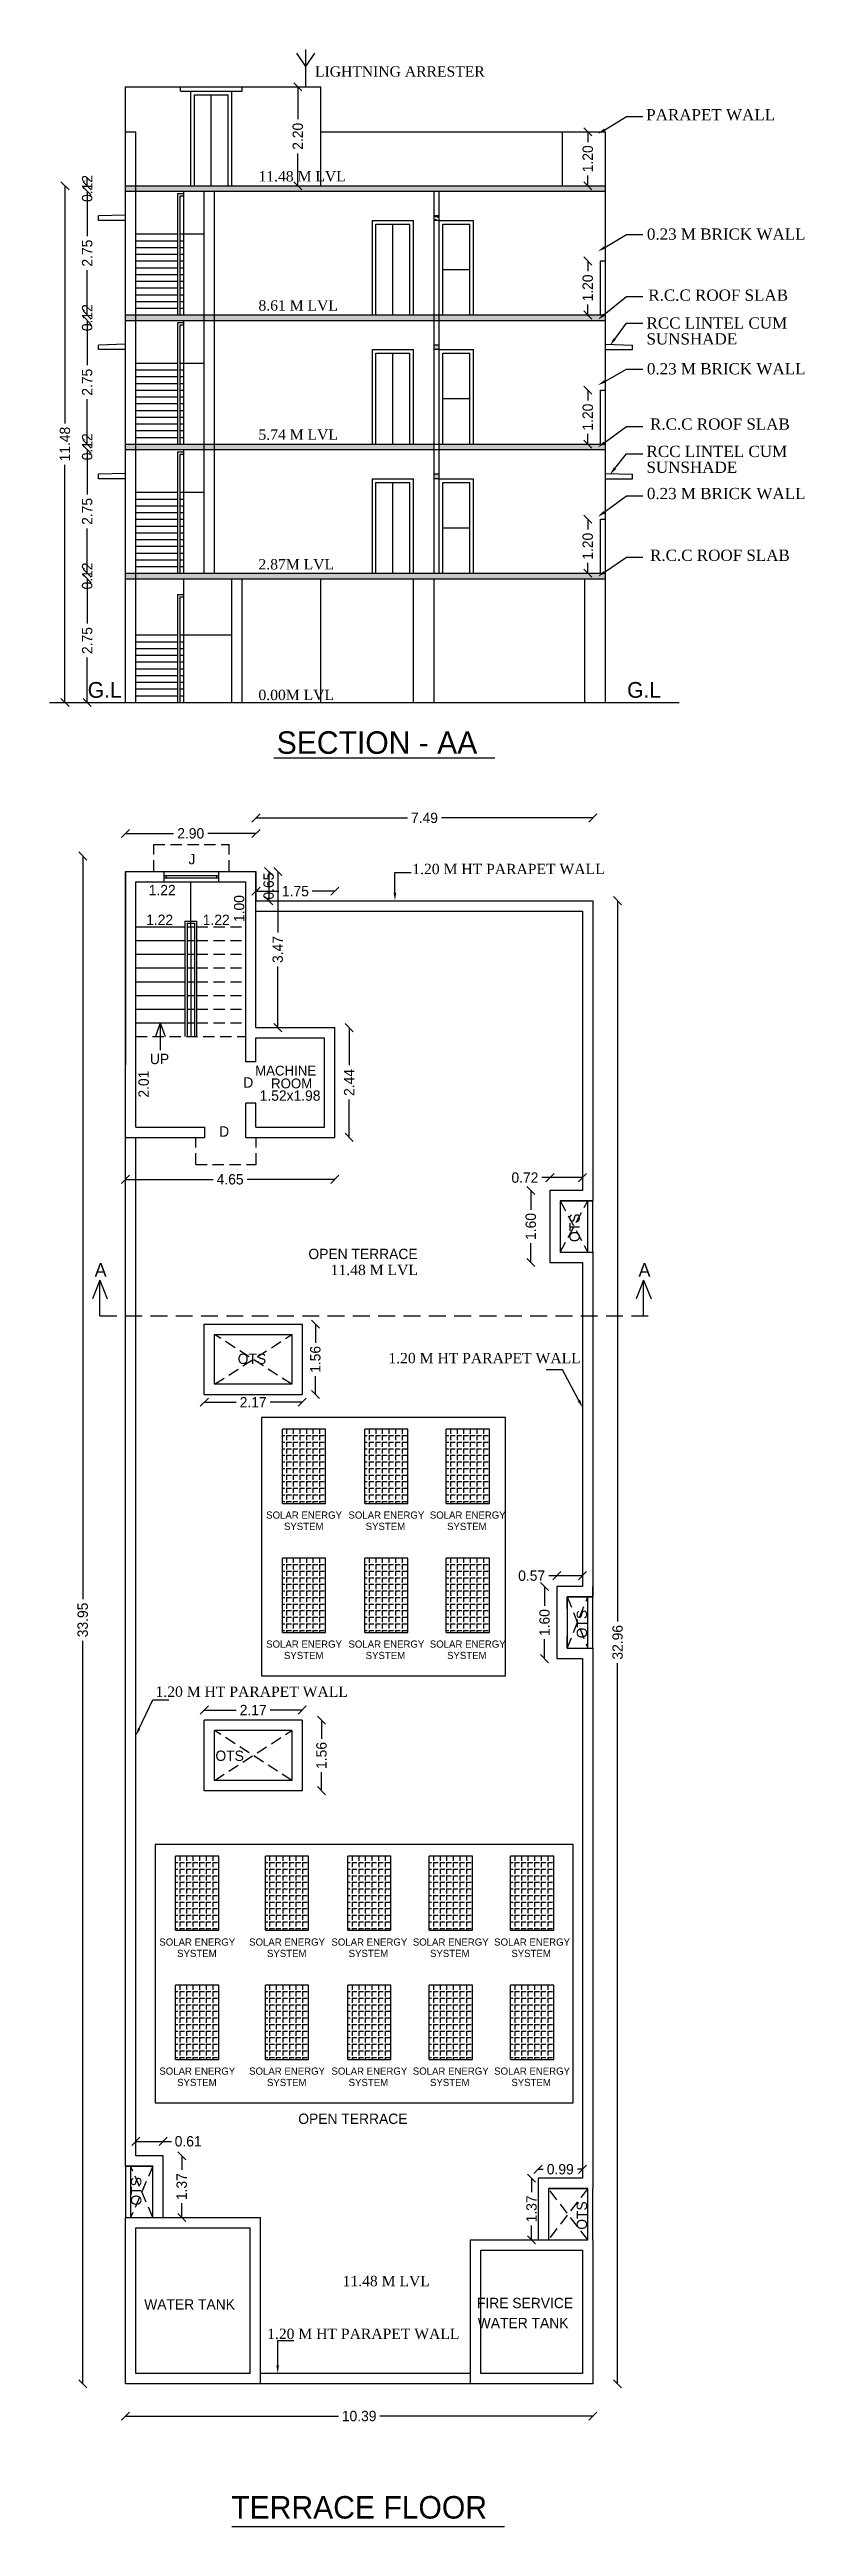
# Model space of a CAD drawing. Header units: metres. Extents: x 297 to 3998, y 336 to 1712.
# Drawn here: x 391.4 to 408.1, y 347.6 to 402.6 of the extents above; entities that cross this region are included whole.
import ezdxf
from ezdxf import colors
from ezdxf.entities.mleader import LeaderData, LeaderLine
from ezdxf.math import Vec2, Vec3

# ---------------------------------------------------------------- set-up
doc = ezdxf.new("R2010")
doc.units = ezdxf.units.M
doc.header["$MEASUREMENT"] = 0
doc.linetypes.add('DASHEDX2', pattern=[1.5, 1, -0.5])
doc.linetypes.add('HIDDEN', pattern=[0.375, 0.25, -0.125])
doc.styles.add('ANAND', font='times.ttf')
doc.styles.get("Standard").update_dxf_attribs({"font": 'CENSCBK.TTF'})
doc.styles.add('THIN', font='GOTHIC.TTF', dxfattribs={"height": 12})
doc.dimstyles.get("Standard").update_dxf_attribs({"dimtxt": 0.23, "dimasz": 0.18, "dimexe": 0.18, "dimexo": 0.0625, "dimgap": 0.09, "dimtad": 0, "dimzin": 0, "dimdsep": 46, "dimtxsty": 'Standard', "dimblk": 'OBLIQUE', "dimcen": 0.09, "dimse1": 1, "dimse2": 1, "dimadec": 0, "dimazin": 0, "dimtfac": 1, "dimtofl": 0, "dimtmove": 0, "dimatfit": 3, "dimfxl": 0, "dimtolj": 1, "dimtzin": 0, "dimarcsym": 0})
pattern_1 = [(50, (0, 0), (0.143452037, -0.012550427), [0.015, -0.165]), (355, (0, 0), (-0.027750267, 0.150438427), [0.012, -0.132]), (100.451444, (0.01195, -0.00105), (0.11570177, 0.137887998), [0.01274804, -0.140228422]), (46.1842, (0, 0.04), (0.213448266, -0.033103856), [0.0225, -0.2475]), (96.635635, (0.01779, 0.03724), (0.18693239, 0.19482372), [0.01912207, -0.21034275]), (351.184164, (0, 0.04), (0.18693239, 0.19482372), [0.018, -0.198]), (21, (0.02, 0.03), (0.11938141, -0.080523778), [0.015, -0.165]), (326, (0.02, 0.03), (0.048663066, 0.14503001), [0.012, -0.132]), (71.451445, (0.02995, 0.02329), (0.168044475, 0.06450623), [0.012748038, -0.140228422]), (37.5, (0, 0), (0.002431971, 0.0665787708), [0, -0.1304, 0, -0.134, 0, -0.1325]), (7.5, (0, 0), (0.0526139075, 0.078882342), [0, -0.0764, 0, -0.1274, 0, -0.0505]), (327.5, (-0.0446, 0), (0.106764487, -0.0045109743), [0, -0.05, 0, -0.156, 0, -0.207]), (317.5, (-0.0646, 0), (0.116637234, 0.020020996), [0, -0.065, 0, -0.1036, 0, -0.147])]

msp = doc.modelspace()

# ---------------------------------------------------------------- texts
at = {"color": 0, "linetype": 'Continuous', "style": 'ANAND'}
msp.add_text('LIGHTNING ARRESTER  ', height=0.23, dxfattribs=at).set_placement((397.261, 402.008))
at = {"style": 'ANAND'}
for s, height, p in [('PARAPET WALL', 0.25, (404.622, 401.037)), ('11.48 M LVL', 0.23, (396.005, 399.68)), ('0.23 M BRICK WALL', 0.25, (404.637, 398.385)), ('8.61 M LVL', 0.23, (396.005, 396.81)), ('R.C.C ROOF SLAB', 0.25, (404.668, 397.028)), ('RCC LINTEL CUM  ', 0.25, (404.628, 396.409)), ('SUNSHADE', 0.25, (404.628, 396.057)), ('0.23 M BRICK WALL', 0.25, (404.637, 395.392)), ('5.74 M LVL', 0.23, (396.005, 393.94)), ('R.C.C ROOF SLAB', 0.25, (404.707, 394.164)), ('RCC LINTEL CUM  ', 0.25, (404.628, 393.556)), ('SUNSHADE', 0.25, (404.628, 393.204)), ('0.23 M BRICK WALL', 0.25, (404.637, 392.62)), ('R.C.C ROOF SLAB', 0.25, (404.707, 391.248)), ('2.87M LVL', 0.23, (396.005, 391.058)), ('0.00M LVL', 0.23, (396.005, 388.155)), ('1.20 M HT PARAPET WALL', 0.23, (399.423, 384.287)), ('11.48 M LVL', 0.23, (397.609, 375.378)), ('1.20 M HT PARAPET WALL', 0.23, (398.892, 373.418)), ('1.20 M HT PARAPET WALL', 0.23, (393.717, 366.006)), ('11.48 M LVL', 0.23, (397.874, 352.91)), ('1.20 M HT PARAPET WALL', 0.23, (396.197, 351.737))]:
    msp.add_text(s, height=height, dxfattribs=at).set_placement(p)
at = {"linetype": 'DASHEDX2', "ltscale": 0.5}
for p in [(392.211, 388.206), (404.198, 388.206)]:
    msp.add_text('G.L', height=0.35, dxfattribs=at).set_placement(p)
at = {"lineweight": 30}
for s, height, p in [('SECTION - AA', 0.5, (396.41, 386.961)), ('J', 0.23, (394.45, 384.507)), ('D', 0.23, (395.667, 379.542)), ('MACHINE ', 0.22, (395.931, 379.812)), ('1.52x1.98', 0.23, (396.032, 379.252)), ('ROOM', 0.22, (396.285, 379.527)), ('D', 0.23, (395.132, 378.454)), ('OPEN TERRACE', 0.23, (397.115, 375.733)), ('A', 0.3, (392.364, 375.343)), ('A', 0.3, (404.449, 375.343)), ('OTS', 0.23, (395.544, 373.403)), ('OTS', 0.23, (395.049, 364.582)), ('OPEN TERRACE', 0.23, (396.89, 356.516)), ('TERRACE FLOOR', 0.5, (395.4, 347.747))]:
    msp.add_text(s, height=height, dxfattribs=at).set_placement(p)
at = {"color": 0, "lineweight": 30}
msp.add_text('1.22', height=0.23, dxfattribs=at).set_placement((393.567, 383.818))
at = {"color": 0}
msp.add_text('1.00', height=0.23, rotation=90, dxfattribs=at).set_placement((395.691, 383.223))
for s, p in [('1.22', (393.51, 383.158)), ('1.22', (394.768, 383.158)), ('UP', (393.593, 380.066))]:
    msp.add_text(s, height=0.23, dxfattribs=at).set_placement(p)
at = {"lineweight": 30}
for p in [(403.145, 376.112), (403.307, 367.307), (393.403, 354.702), (403.307, 354.164)]:
    msp.add_text('OTS', height=0.23, rotation=90, dxfattribs=at).set_placement(p)
at = {"color": 0, "lineweight": -2, "style": 'THIN'}
for s, height, p in [('SOLAR ENERGY ', 0.15966, (396.176, 369.966)), ('SYSTEM ', 0.1597, (396.572, 369.714)), ('SOLAR ENERGY ', 0.15966, (398.005, 369.966)), ('SYSTEM ', 0.1597, (398.387, 369.714)), ('SOLAR ENERGY ', 0.15966, (399.813, 369.966)), ('SYSTEM ', 0.1597, (400.196, 369.714)), ('SOLAR ENERGY ', 0.15966, (396.176, 367.099)), ('SOLAR ENERGY ', 0.15966, (398.005, 367.099)), ('SOLAR ENERGY ', 0.15966, (399.813, 367.099)), ('SYSTEM ', 0.1597, (396.572, 366.846)), ('SYSTEM ', 0.1597, (398.387, 366.846)), ('SYSTEM ', 0.1597, (400.196, 366.846)), ('SOLAR ENERGY ', 0.15966, (393.803, 360.478)), ('SOLAR ENERGY ', 0.15966, (395.798, 360.478)), ('SOLAR ENERGY ', 0.15966, (397.627, 360.478)), ('SOLAR ENERGY ', 0.15966, (399.435, 360.478)), ('SOLAR ENERGY ', 0.15966, (401.243, 360.478)), ('SYSTEM ', 0.1597, (394.198, 360.225)), ('SYSTEM ', 0.1597, (396.194, 360.225)), ('SYSTEM ', 0.1597, (398.009, 360.225)), ('SYSTEM ', 0.1597, (399.817, 360.225)), ('SYSTEM ', 0.1597, (401.625, 360.225)), ('SOLAR ENERGY ', 0.15966, (393.803, 357.61)), ('SOLAR ENERGY ', 0.15966, (395.798, 357.61)), ('SOLAR ENERGY ', 0.15966, (397.627, 357.61)), ('SOLAR ENERGY ', 0.15966, (399.435, 357.61)), ('SOLAR ENERGY ', 0.15966, (401.243, 357.61)), ('SYSTEM ', 0.1597, (394.198, 357.358)), ('SYSTEM ', 0.1597, (396.194, 357.358)), ('SYSTEM ', 0.1597, (398.009, 357.358)), ('SYSTEM ', 0.1597, (399.817, 357.358)), ('SYSTEM ', 0.1597, (401.625, 357.358))]:
    msp.add_text(s, height=height, dxfattribs=at).set_placement(p)
for s, p in [('WATER TANK', (393.466, 352.392, -963.583)), ('FIRE SERVICE', (400.86, 352.422, -963.583)), ('WATER TANK', (400.878, 351.977, -963.583))]:
    msp.add_text(s, height=0.23).set_placement(p)
at = {"insert": (393.455, 379.621), "char_height": 0.23, "attachment_point": 5, "rotation": 90}
msp.add_mtext('\\A1;2.01', dxfattribs=at)

# ---------------------------------------------------------------- blocks, each defined once
blk = doc.blocks.new('_Oblique')
at = {"color": 0, "linetype": 'ByBlock', "lineweight": -2}
blk.add_line((-0.5, -0.5), (0.5, 0.5), dxfattribs=at)
blk = doc.blocks.new('*D18')
at = {"color": 0, "lineweight": -2}
blk.add_line((396.232, 384.347), (396.232, 383.697), dxfattribs=at)
at = {"layer": 'Defpoints', "color": 0}
for p in [(395.95, 384.347), (395.95, 383.697), (396.232, 383.697)]:
    blk.add_point(p, dxfattribs=at)
at = {"color": 0, "lineweight": -2, "xscale": 0.18, "yscale": 0.18, "zscale": 0.18}
for p, rotation in [((396.232, 384.347), 90), ((396.232, 383.697), 270)]:
    blk.add_blockref('_Oblique', p, dxfattribs=dict(at, rotation=rotation))
at = {"color": 0, "lineweight": 30, "insert": (396.232, 384.022), "char_height": 0.23, "attachment_point": 5, "rotation": 90}
blk.add_mtext('\\A1;0.65', dxfattribs=at)
blk = doc.blocks.new('*D6')
at = {"color": 0, "lineweight": -2}
for p, q in [((393.049, 385.193), (394.12, 385.193)), ((395.95, 385.193), (394.88, 385.193))]:
    blk.add_line(p, q, dxfattribs=at)
at = {"layer": 'Defpoints', "color": 0}
for p in [(395.95, 385.193), (393.049, 384.347), (395.95, 384.347)]:
    blk.add_point(p, dxfattribs=at)
at = {"color": 0, "lineweight": -2, "xscale": 0.18, "yscale": 0.18, "zscale": 0.18, "rotation": 180}
blk.add_blockref('_Oblique', (393.049, 385.193), dxfattribs=at)
at = {"color": 0, "lineweight": -2, "xscale": 0.18, "yscale": 0.18, "zscale": 0.18}
blk.add_blockref('_Oblique', (395.95, 385.193), dxfattribs=at)
at = {"color": 0, "lineweight": 30, "insert": (394.5, 385.193), "char_height": 0.23, "attachment_point": 5}
blk.add_mtext('\\A1;2.90', dxfattribs=at)
blk = doc.blocks.new('*D7')
at = {"color": 0, "lineweight": -2}
for p, q in [((403.986, 383.697), (403.986, 367.683)), ((403.986, 350.74), (403.986, 366.754))]:
    blk.add_line(p, q, dxfattribs=at)
at = {"layer": 'Defpoints', "color": 0}
for p in [(403.437, 383.697), (403.437, 350.74), (403.986, 350.74)]:
    blk.add_point(p, dxfattribs=at)
at = {"color": 0, "lineweight": -2, "xscale": 0.18, "yscale": 0.18, "zscale": 0.18}
for p, rotation in [((403.986, 383.697), 90), ((403.986, 350.74), 270)]:
    blk.add_blockref('_Oblique', p, dxfattribs=dict(at, rotation=rotation))
at = {"color": 0, "lineweight": 30, "insert": (403.986, 367.218), "char_height": 0.23, "attachment_point": 5, "rotation": 90}
blk.add_mtext('\\A1;32.96', dxfattribs=at)
blk = doc.blocks.new('*D8')
at = {"color": 0, "lineweight": -2}
for p, q in [((392.1, 384.69), (392.1, 368.177)), ((392.1, 350.74), (392.1, 367.252))]:
    blk.add_line(p, q, dxfattribs=at)
at = {"layer": 'Defpoints', "color": 0}
for p in [(393.049, 384.69), (392.1, 350.74), (393.049, 350.74)]:
    blk.add_point(p, dxfattribs=at)
at = {"color": 0, "lineweight": -2, "xscale": 0.18, "yscale": 0.18, "zscale": 0.18}
for p, rotation in [((392.1, 384.69), 90), ((392.1, 350.74), 270)]:
    blk.add_blockref('_Oblique', p, dxfattribs=dict(at, rotation=rotation))
at = {"color": 0, "lineweight": 30, "insert": (392.1, 367.715), "char_height": 0.23, "attachment_point": 5, "rotation": 90}
blk.add_mtext('\\A1;33.95', dxfattribs=at)
blk = doc.blocks.new('*D9')
at = {"color": 0, "lineweight": -2}
for p, q in [((393.049, 377.505), (394.998, 377.505)), ((397.703, 377.505), (395.754, 377.505))]:
    blk.add_line(p, q, dxfattribs=at)
at = {"layer": 'Defpoints', "color": 0}
for p in [(393.049, 378.439), (397.703, 378.439), (397.703, 377.505)]:
    blk.add_point(p, dxfattribs=at)
at = {"color": 0, "lineweight": -2, "xscale": 0.18, "yscale": 0.18, "zscale": 0.18, "rotation": 180}
blk.add_blockref('_Oblique', (393.049, 377.505), dxfattribs=at)
at = {"color": 0, "lineweight": -2, "xscale": 0.18, "yscale": 0.18, "zscale": 0.18}
blk.add_blockref('_Oblique', (397.703, 377.505), dxfattribs=at)
at = {"color": 0, "lineweight": 30, "insert": (395.376, 377.505), "char_height": 0.23, "attachment_point": 5}
blk.add_mtext('\\A1;4.65', dxfattribs=at)
blk = doc.blocks.new('*D10')
at = {"color": 0, "lineweight": -2}
for p, q in [((398.02, 380.877), (398.02, 380.039)), ((398.02, 378.439), (398.02, 379.277))]:
    blk.add_line(p, q, dxfattribs=at)
at = {"layer": 'Defpoints', "color": 0}
for p in [(397.703, 380.877), (397.703, 378.439), (398.02, 378.439)]:
    blk.add_point(p, dxfattribs=at)
at = {"color": 0, "lineweight": -2, "xscale": 0.18, "yscale": 0.18, "zscale": 0.18}
for p, rotation in [((398.02, 380.877), 90), ((398.02, 378.439), 270)]:
    blk.add_blockref('_Oblique', p, dxfattribs=dict(at, rotation=rotation))
at = {"color": 0, "lineweight": 30, "insert": (398.02, 379.658), "char_height": 0.23, "attachment_point": 5, "rotation": 90}
blk.add_mtext('\\A1;2.44', dxfattribs=at)
blk = doc.blocks.new('*D11')
at = {"color": 0, "lineweight": -2}
for p, q in [((395.95, 383.908), (396.457, 383.908)), ((397.703, 383.908), (397.196, 383.908))]:
    blk.add_line(p, q, dxfattribs=at)
at = {"layer": 'Defpoints', "color": 0}
for p in [(397.703, 383.908), (395.95, 380.877), (397.703, 380.877)]:
    blk.add_point(p, dxfattribs=at)
at = {"color": 0, "lineweight": -2, "xscale": 0.18, "yscale": 0.18, "zscale": 0.18, "rotation": 180}
blk.add_blockref('_Oblique', (395.95, 383.908), dxfattribs=at)
at = {"color": 0, "lineweight": -2, "xscale": 0.18, "yscale": 0.18, "zscale": 0.18}
blk.add_blockref('_Oblique', (397.703, 383.908), dxfattribs=at)
at = {"color": 0, "lineweight": 30, "insert": (396.826, 383.908), "char_height": 0.23, "attachment_point": 5}
blk.add_mtext('\\A1;1.75', dxfattribs=at)
blk = doc.blocks.new('*D12')
at = {"color": 0, "lineweight": -2}
for p, q in [((392.199, 390.853), (392.199, 389.857)), ((392.199, 388.103), (392.199, 389.099))]:
    blk.add_line(p, q, dxfattribs=at)
at = {"layer": 'Defpoints', "color": 0}
for p in [(393.049, 390.853), (392.199, 388.103), (393.049, 388.103)]:
    blk.add_point(p, dxfattribs=at)
at = {"color": 0, "lineweight": -2, "xscale": 0.18, "yscale": 0.18, "zscale": 0.18}
for p, rotation in [((392.199, 390.853), 90), ((392.199, 388.103), 270)]:
    blk.add_blockref('_Oblique', p, dxfattribs=dict(at, rotation=rotation))
at = {"color": 0, "insert": (392.199, 389.478), "char_height": 0.23, "attachment_point": 5, "rotation": 90}
blk.add_mtext('\\A1;2.75', dxfattribs=at)
blk = doc.blocks.new('*D13')
at = {"color": 0, "lineweight": -2}
for p, q in [((392.199, 390.973), (392.199, 391.153)), ((392.199, 390.853), (392.199, 390.673))]:
    blk.add_line(p, q, dxfattribs=at)
at = {"layer": 'Defpoints', "color": 0}
for p in [(392.199, 390.853), (393.049, 390.973), (393.049, 390.853)]:
    blk.add_point(p, dxfattribs=at)
at = {"color": 0, "lineweight": -2, "xscale": 0.18, "yscale": 0.18, "zscale": 0.18}
for p, rotation in [((392.199, 390.973), 270), ((392.199, 390.853), 90)]:
    blk.add_blockref('_Oblique', p, dxfattribs=dict(at, rotation=rotation))
at = {"color": 0, "insert": (392.199, 390.913), "char_height": 0.23, "attachment_point": 5, "rotation": 90}
blk.add_mtext('\\A1;0.12', dxfattribs=at)
blk = doc.blocks.new('*D14')
at = {"color": 0, "lineweight": -2}
for p, q in [((391.705, 399.583), (391.705, 394.302)), ((391.705, 388.103), (391.705, 393.385))]:
    blk.add_line(p, q, dxfattribs=at)
at = {"layer": 'Defpoints', "color": 0}
for p in [(393.562, 399.583), (391.705, 388.103), (393.562, 388.103)]:
    blk.add_point(p, dxfattribs=at)
at = {"color": 0, "lineweight": -2, "xscale": 0.18, "yscale": 0.18, "zscale": 0.18}
for p, rotation in [((391.705, 399.583), 90), ((391.705, 388.103), 270)]:
    blk.add_blockref('_Oblique', p, dxfattribs=dict(at, rotation=rotation))
at = {"color": 0, "insert": (391.705, 393.843), "char_height": 0.23, "attachment_point": 5, "rotation": 90}
blk.add_mtext('\\A1;11.48', dxfattribs=at)
blk = doc.blocks.new('*D15')
at = {"color": 0, "lineweight": -2}
for p, q in [((403.323, 392.173), (403.323, 391.944)), ((403.323, 390.973), (403.323, 391.203))]:
    blk.add_line(p, q, dxfattribs=at)
at = {"layer": 'Defpoints', "color": 0}
for p in [(403.603, 392.173), (403.323, 390.973), (403.603, 390.973)]:
    blk.add_point(p, dxfattribs=at)
at = {"color": 0, "lineweight": -2, "xscale": 0.18, "yscale": 0.18, "zscale": 0.18}
for p, rotation in [((403.323, 392.173), 90), ((403.323, 390.973), 270)]:
    blk.add_blockref('_Oblique', p, dxfattribs=dict(at, rotation=rotation))
at = {"color": 0, "insert": (403.323, 391.573), "char_height": 0.23, "attachment_point": 5, "rotation": 90}
blk.add_mtext('\\A1;1.20', dxfattribs=at)
blk = doc.blocks.new('*D3')
at = {"color": 0, "lineweight": -2}
for p, q in [((403.323, 395.043), (403.323, 394.814)), ((403.323, 393.843), (403.323, 394.073))]:
    blk.add_line(p, q, dxfattribs=at)
at = {"layer": 'Defpoints', "color": 0}
for p in [(403.603, 395.043), (403.323, 393.843), (403.603, 393.843)]:
    blk.add_point(p, dxfattribs=at)
at = {"color": 0, "lineweight": -2, "xscale": 0.18, "yscale": 0.18, "zscale": 0.18}
for p, rotation in [((403.323, 395.043), 90), ((403.323, 393.843), 270)]:
    blk.add_blockref('_Oblique', p, dxfattribs=dict(at, rotation=rotation))
at = {"color": 0, "insert": (403.323, 394.443), "char_height": 0.23, "attachment_point": 5, "rotation": 90}
blk.add_mtext('\\A1;1.20', dxfattribs=at)
blk = doc.blocks.new('*D4')
at = {"color": 0, "lineweight": -2}
for p, q in [((403.323, 397.913), (403.323, 397.684)), ((403.323, 396.713), (403.323, 396.943))]:
    blk.add_line(p, q, dxfattribs=at)
at = {"layer": 'Defpoints', "color": 0}
for p in [(403.603, 397.913), (403.323, 396.713), (403.603, 396.713)]:
    blk.add_point(p, dxfattribs=at)
at = {"color": 0, "lineweight": -2, "xscale": 0.18, "yscale": 0.18, "zscale": 0.18}
for p, rotation in [((403.323, 397.913), 90), ((403.323, 396.713), 270)]:
    blk.add_blockref('_Oblique', p, dxfattribs=dict(at, rotation=rotation))
at = {"color": 0, "insert": (403.323, 397.313), "char_height": 0.23, "attachment_point": 5, "rotation": 90}
blk.add_mtext('\\A1;1.20', dxfattribs=at)
blk = doc.blocks.new('*D5')
at = {"color": 0, "lineweight": -2}
for p, q in [((403.323, 400.783), (403.323, 400.554)), ((403.323, 399.583), (403.323, 399.813))]:
    blk.add_line(p, q, dxfattribs=at)
at = {"layer": 'Defpoints', "color": 0}
for p in [(403.603, 400.783), (403.323, 399.583), (403.603, 399.583)]:
    blk.add_point(p, dxfattribs=at)
at = {"color": 0, "lineweight": -2, "xscale": 0.18, "yscale": 0.18, "zscale": 0.18}
for p, rotation in [((403.323, 400.783), 90), ((403.323, 399.583), 270)]:
    blk.add_blockref('_Oblique', p, dxfattribs=dict(at, rotation=rotation))
at = {"color": 0, "insert": (403.323, 400.183), "char_height": 0.23, "attachment_point": 5, "rotation": 90}
blk.add_mtext('\\A1;1.20', dxfattribs=at)
blk = doc.blocks.new('*D16')
at = {"color": 0, "lineweight": -2}
for p, q in [((396.88, 401.783), (396.88, 401.063)), ((396.88, 399.583), (396.88, 400.303))]:
    blk.add_line(p, q, dxfattribs=at)
at = {"layer": 'Defpoints', "color": 0}
for p in [(396.449, 401.783), (396.449, 399.583), (396.88, 399.583)]:
    blk.add_point(p, dxfattribs=at)
at = {"color": 0, "lineweight": -2, "xscale": 0.18, "yscale": 0.18, "zscale": 0.18}
for p, rotation in [((396.88, 401.783), 90), ((396.88, 399.583), 270)]:
    blk.add_blockref('_Oblique', p, dxfattribs=dict(at, rotation=rotation))
at = {"color": 0, "insert": (396.88, 400.683), "char_height": 0.23, "attachment_point": 5, "rotation": 90}
blk.add_mtext('\\A1;2.20', dxfattribs=at)
blk = doc.blocks.new('*D39')
at = {"color": 0, "lineweight": -2}
for p, q in [((392.199, 393.843), (392.199, 394.023)), ((392.199, 393.723), (392.199, 393.543))]:
    blk.add_line(p, q, dxfattribs=at)
at = {"layer": 'Defpoints', "color": 0}
for p in [(392.199, 393.843), (393.049, 393.843), (393.049, 393.723)]:
    blk.add_point(p, dxfattribs=at)
at = {"color": 0, "lineweight": -2, "xscale": 0.18, "yscale": 0.18, "zscale": 0.18}
for p, rotation in [((392.199, 393.843), 270), ((392.199, 393.723), 90)]:
    blk.add_blockref('_Oblique', p, dxfattribs=dict(at, rotation=rotation))
at = {"color": 0, "insert": (392.199, 393.783), "char_height": 0.23, "attachment_point": 5, "rotation": 90}
blk.add_mtext('\\A1;0.12', dxfattribs=at)
blk = doc.blocks.new('*D40')
at = {"color": 0, "lineweight": -2}
for p, q in [((392.199, 396.713), (392.199, 396.893)), ((392.199, 396.593), (392.199, 396.413))]:
    blk.add_line(p, q, dxfattribs=at)
at = {"layer": 'Defpoints', "color": 0}
for p in [(392.199, 396.593), (393.049, 396.713), (393.049, 396.593)]:
    blk.add_point(p, dxfattribs=at)
at = {"color": 0, "lineweight": -2, "xscale": 0.18, "yscale": 0.18, "zscale": 0.18}
for p, rotation in [((392.199, 396.713), 270), ((392.199, 396.593), 90)]:
    blk.add_blockref('_Oblique', p, dxfattribs=dict(at, rotation=rotation))
at = {"color": 0, "insert": (392.199, 396.653), "char_height": 0.23, "attachment_point": 5, "rotation": 90}
blk.add_mtext('\\A1;0.12', dxfattribs=at)
blk = doc.blocks.new('*D41')
at = {"color": 0, "lineweight": -2}
for p, q in [((392.199, 399.583), (392.199, 399.763)), ((392.199, 399.463), (392.199, 399.283))]:
    blk.add_line(p, q, dxfattribs=at)
at = {"layer": 'Defpoints', "color": 0}
for p in [(392.199, 399.463), (393.049, 399.583), (393.049, 399.463)]:
    blk.add_point(p, dxfattribs=at)
at = {"color": 0, "lineweight": -2, "xscale": 0.18, "yscale": 0.18, "zscale": 0.18}
for p, rotation in [((392.199, 399.583), 270), ((392.199, 399.463), 90)]:
    blk.add_blockref('_Oblique', p, dxfattribs=dict(at, rotation=rotation))
at = {"color": 0, "insert": (392.199, 399.523), "char_height": 0.23, "attachment_point": 5, "rotation": 90}
blk.add_mtext('\\A1;0.12', dxfattribs=at)
blk = doc.blocks.new('*D43')
at = {"color": 0, "lineweight": -2}
for p, q in [((392.199, 393.723), (392.199, 392.727)), ((392.199, 390.973), (392.199, 391.969))]:
    blk.add_line(p, q, dxfattribs=at)
at = {"layer": 'Defpoints', "color": 0}
for p in [(392.199, 393.723), (395.722, 393.723), (395.722, 390.973)]:
    blk.add_point(p, dxfattribs=at)
at = {"color": 0, "lineweight": -2, "xscale": 0.18, "yscale": 0.18, "zscale": 0.18}
for p, rotation in [((392.199, 393.723), 90), ((392.199, 390.973), 270)]:
    blk.add_blockref('_Oblique', p, dxfattribs=dict(at, rotation=rotation))
at = {"color": 0, "insert": (392.199, 392.348), "char_height": 0.23, "attachment_point": 5, "rotation": 90}
blk.add_mtext('\\A1;2.75', dxfattribs=at)
blk = doc.blocks.new('*D44')
at = {"color": 0, "lineweight": -2}
for p, q in [((392.199, 396.593), (392.199, 395.597)), ((392.199, 393.843), (392.199, 394.839))]:
    blk.add_line(p, q, dxfattribs=at)
at = {"layer": 'Defpoints', "color": 0}
for p in [(392.199, 396.593), (395.655, 396.593), (395.655, 393.843)]:
    blk.add_point(p, dxfattribs=at)
at = {"color": 0, "lineweight": -2, "xscale": 0.18, "yscale": 0.18, "zscale": 0.18}
for p, rotation in [((392.199, 396.593), 90), ((392.199, 393.843), 270)]:
    blk.add_blockref('_Oblique', p, dxfattribs=dict(at, rotation=rotation))
at = {"color": 0, "insert": (392.199, 395.218), "char_height": 0.23, "attachment_point": 5, "rotation": 90}
blk.add_mtext('\\A1;2.75', dxfattribs=at)
blk = doc.blocks.new('*D45')
at = {"color": 0, "lineweight": -2}
for p, q in [((392.199, 399.463), (392.199, 398.467)), ((392.199, 396.713), (392.199, 397.709))]:
    blk.add_line(p, q, dxfattribs=at)
at = {"layer": 'Defpoints', "color": 0}
for p in [(392.199, 399.463), (395.952, 399.463), (395.952, 396.713)]:
    blk.add_point(p, dxfattribs=at)
at = {"color": 0, "lineweight": -2, "xscale": 0.18, "yscale": 0.18, "zscale": 0.18}
for p, rotation in [((392.199, 399.463), 90), ((392.199, 396.713), 270)]:
    blk.add_blockref('_Oblique', p, dxfattribs=dict(at, rotation=rotation))
at = {"color": 0, "insert": (392.199, 398.088), "char_height": 0.23, "attachment_point": 5, "rotation": 90}
blk.add_mtext('\\A1;2.75', dxfattribs=at)
blk = doc.blocks.new('*D46')
at = {"color": 0, "lineweight": -2}
for p, q in [((393.049, 350.024), (397.786, 350.024)), ((403.437, 350.024), (398.701, 350.024))]:
    blk.add_line(p, q, dxfattribs=at)
at = {"layer": 'Defpoints', "color": 0}
for p in [(393.049, 351.629), (403.437, 351.629), (403.437, 350.024)]:
    blk.add_point(p, dxfattribs=at)
at = {"color": 0, "lineweight": -2, "xscale": 0.18, "yscale": 0.18, "zscale": 0.18, "rotation": 180}
blk.add_blockref('_Oblique', (393.049, 350.024), dxfattribs=at)
at = {"color": 0, "lineweight": -2, "xscale": 0.18, "yscale": 0.18, "zscale": 0.18}
blk.add_blockref('_Oblique', (403.437, 350.024), dxfattribs=at)
at = {"color": 0, "insert": (398.243, 350.024), "char_height": 0.23, "attachment_point": 5}
blk.add_mtext('\\A1;10.39', dxfattribs=at)
blk = doc.blocks.new('*D48')
at = {"color": 0, "lineweight": -2}
for p, q in [((395.95, 385.536), (399.318, 385.536)), ((403.437, 385.536), (400.07, 385.536))]:
    blk.add_line(p, q, dxfattribs=at)
at = {"layer": 'Defpoints', "color": 0}
for p in [(403.437, 385.536), (395.95, 383.697), (403.437, 383.697)]:
    blk.add_point(p, dxfattribs=at)
at = {"color": 0, "lineweight": -2, "xscale": 0.18, "yscale": 0.18, "zscale": 0.18, "rotation": 180}
blk.add_blockref('_Oblique', (395.95, 385.536), dxfattribs=at)
at = {"color": 0, "lineweight": -2, "xscale": 0.18, "yscale": 0.18, "zscale": 0.18}
blk.add_blockref('_Oblique', (403.437, 385.536), dxfattribs=at)
at = {"color": 0, "lineweight": 30, "insert": (399.694, 385.536), "char_height": 0.23, "attachment_point": 5}
blk.add_mtext('\\A1;7.49', dxfattribs=at)
blk = doc.blocks.new('*D55')
at = {"color": 0, "lineweight": -2}
for p, q in [((396.434, 384.347), (396.434, 382.989)), ((396.434, 380.877), (396.434, 382.235))]:
    blk.add_line(p, q, dxfattribs=at)
at = {"layer": 'Defpoints', "color": 0}
for p in [(395.95, 384.347), (396.434, 384.347), (395.95, 380.877)]:
    blk.add_point(p, dxfattribs=at)
at = {"color": 0, "lineweight": -2, "xscale": 0.18, "yscale": 0.18, "zscale": 0.18}
for p, rotation in [((396.434, 384.347), 90), ((396.434, 380.877), 270)]:
    blk.add_blockref('_Oblique', p, dxfattribs=dict(at, rotation=rotation))
at = {"color": 0, "insert": (396.434, 382.612), "char_height": 0.23, "attachment_point": 5, "rotation": 90}
blk.add_mtext('\\A1;3.47', dxfattribs=at)
blk = doc.blocks.new('*D56')
at = {"color": 0, "lineweight": -2}
for p, q in [((402.057, 377.259), (402.057, 376.828)), ((402.057, 375.656), (402.057, 376.087))]:
    blk.add_line(p, q, dxfattribs=at)
at = {"layer": 'Defpoints', "color": 0}
for p in [(402.057, 377.259), (402.845, 377.259), (402.845, 375.656)]:
    blk.add_point(p, dxfattribs=at)
at = {"color": 0, "lineweight": -2, "xscale": 0.18, "yscale": 0.18, "zscale": 0.18}
for p, rotation in [((402.057, 377.259), 90), ((402.057, 375.656), 270)]:
    blk.add_blockref('_Oblique', p, dxfattribs=dict(at, rotation=rotation))
at = {"color": 0, "insert": (402.057, 376.458), "char_height": 0.23, "attachment_point": 5, "rotation": 90}
blk.add_mtext('\\A1;1.60', dxfattribs=at)
blk = doc.blocks.new('*D57')
at = {"color": 0, "lineweight": -2}
for p, q in [((402.483, 377.543), (402.303, 377.543)), ((403.207, 377.543), (402.483, 377.543))]:
    blk.add_line(p, q, dxfattribs=at)
at = {"layer": 'Defpoints', "color": 0}
for p in [(402.483, 377.543), (402.483, 377.259), (403.207, 377.259)]:
    blk.add_point(p, dxfattribs=at)
at = {"color": 0, "lineweight": -2, "xscale": 0.18, "yscale": 0.18, "zscale": 0.18, "rotation": 180}
blk.add_blockref('_Oblique', (402.483, 377.543), dxfattribs=at)
at = {"color": 0, "lineweight": -2, "xscale": 0.18, "yscale": 0.18, "zscale": 0.18}
blk.add_blockref('_Oblique', (403.207, 377.543), dxfattribs=at)
at = {"color": 0, "insert": (401.926, 377.543), "char_height": 0.23, "attachment_point": 5}
blk.add_mtext('\\A1;0.72', dxfattribs=at)
blk = doc.blocks.new('*D58')
at = {"color": 0, "lineweight": -2}
for p, q in [((402.636, 368.698), (402.456, 368.698)), ((403.207, 368.698), (402.636, 368.698))]:
    blk.add_line(p, q, dxfattribs=at)
at = {"layer": 'Defpoints', "color": 0}
for p in [(402.636, 368.698), (402.636, 368.458), (403.207, 368.458)]:
    blk.add_point(p, dxfattribs=at)
at = {"color": 0, "lineweight": -2, "xscale": 0.18, "yscale": 0.18, "zscale": 0.18, "rotation": 180}
blk.add_blockref('_Oblique', (402.636, 368.698), dxfattribs=at)
at = {"color": 0, "lineweight": -2, "xscale": 0.18, "yscale": 0.18, "zscale": 0.18}
blk.add_blockref('_Oblique', (403.207, 368.698), dxfattribs=at)
at = {"color": 0, "insert": (402.076, 368.698), "char_height": 0.23, "attachment_point": 5}
blk.add_mtext('\\A1;0.57', dxfattribs=at)
blk = doc.blocks.new('*D59')
at = {"color": 0, "lineweight": -2}
for p, q in [((402.363, 368.458), (402.363, 368.027)), ((402.363, 366.855), (402.363, 367.286))]:
    blk.add_line(p, q, dxfattribs=at)
at = {"layer": 'Defpoints', "color": 0}
for p in [(402.636, 368.458), (402.363, 366.855), (402.636, 366.855)]:
    blk.add_point(p, dxfattribs=at)
at = {"color": 0, "lineweight": -2, "xscale": 0.18, "yscale": 0.18, "zscale": 0.18}
for p, rotation in [((402.363, 368.458), 90), ((402.363, 366.855), 270)]:
    blk.add_blockref('_Oblique', p, dxfattribs=dict(at, rotation=rotation))
at = {"color": 0, "insert": (402.363, 367.656), "char_height": 0.23, "attachment_point": 5, "rotation": 90}
blk.add_mtext('\\A1;1.60', dxfattribs=at)
blk = doc.blocks.new('*D60')
at = {"color": 0, "lineweight": -2}
for p, q in [((397.406, 365.486), (397.406, 365.075)), ((397.406, 363.921), (397.406, 364.332))]:
    blk.add_line(p, q, dxfattribs=at)
at = {"layer": 'Defpoints', "color": 0}
for p in [(396.293, 365.486), (397.406, 365.486), (396.293, 363.921)]:
    blk.add_point(p, dxfattribs=at)
at = {"color": 0, "lineweight": -2, "xscale": 0.18, "yscale": 0.18, "zscale": 0.18}
for p, rotation in [((397.406, 365.486), 90), ((397.406, 363.921), 270)]:
    blk.add_blockref('_Oblique', p, dxfattribs=dict(at, rotation=rotation))
at = {"color": 0, "insert": (397.406, 364.704), "char_height": 0.23, "attachment_point": 5, "rotation": 90}
blk.add_mtext('\\A1;1.56', dxfattribs=at)
blk = doc.blocks.new('*D61')
at = {"color": 0, "lineweight": -2}
for p, q in [((394.802, 365.713), (395.507, 365.713)), ((396.974, 365.713), (396.268, 365.713))]:
    blk.add_line(p, q, dxfattribs=at)
at = {"layer": 'Defpoints', "color": 0}
for p in [(394.802, 365.713), (394.802, 365.232), (396.974, 365.232)]:
    blk.add_point(p, dxfattribs=at)
at = {"color": 0, "lineweight": -2, "xscale": 0.18, "yscale": 0.18, "zscale": 0.18, "rotation": 180}
blk.add_blockref('_Oblique', (394.802, 365.713), dxfattribs=at)
at = {"color": 0, "lineweight": -2, "xscale": 0.18, "yscale": 0.18, "zscale": 0.18}
blk.add_blockref('_Oblique', (396.974, 365.713), dxfattribs=at)
at = {"color": 0, "insert": (395.888, 365.713), "char_height": 0.23, "attachment_point": 5}
blk.add_mtext('\\A1;2.17', dxfattribs=at)
blk = doc.blocks.new('*D62')
at = {"color": 0, "lineweight": -2}
for p, q in [((394.802, 372.553), (395.507, 372.553)), ((396.974, 372.553), (396.268, 372.553))]:
    blk.add_line(p, q, dxfattribs=at)
at = {"layer": 'Defpoints', "color": 0}
for p in [(394.802, 373.638), (396.974, 373.638), (396.974, 372.553)]:
    blk.add_point(p, dxfattribs=at)
at = {"color": 0, "lineweight": -2, "xscale": 0.18, "yscale": 0.18, "zscale": 0.18, "rotation": 180}
blk.add_blockref('_Oblique', (394.802, 372.553), dxfattribs=at)
at = {"color": 0, "lineweight": -2, "xscale": 0.18, "yscale": 0.18, "zscale": 0.18}
blk.add_blockref('_Oblique', (396.974, 372.553), dxfattribs=at)
at = {"color": 0, "insert": (395.888, 372.553), "char_height": 0.23, "attachment_point": 5}
blk.add_mtext('\\A1;2.17', dxfattribs=at)
blk = doc.blocks.new('*D63')
at = {"color": 0, "lineweight": -2}
for p, q in [((397.27, 374.286), (397.27, 373.876)), ((397.27, 372.724), (397.27, 373.134))]:
    blk.add_line(p, q, dxfattribs=at)
at = {"layer": 'Defpoints', "color": 0}
for p in [(396.848, 374.286), (397.27, 374.286), (396.848, 372.724)]:
    blk.add_point(p, dxfattribs=at)
at = {"color": 0, "lineweight": -2, "xscale": 0.18, "yscale": 0.18, "zscale": 0.18}
for p, rotation in [((397.27, 374.286), 90), ((397.27, 372.724), 270)]:
    blk.add_blockref('_Oblique', p, dxfattribs=dict(at, rotation=rotation))
at = {"color": 0, "insert": (397.27, 373.505), "char_height": 0.23, "attachment_point": 5, "rotation": 90}
blk.add_mtext('\\A1;1.56', dxfattribs=at)
blk = doc.blocks.new('*D64')
at = {"color": 0, "lineweight": -2}
for p, q in [((393.279, 356.129), (393.889, 356.129)), ((393.889, 356.129), (394.069, 356.129))]:
    blk.add_line(p, q, dxfattribs=at)
at = {"layer": 'Defpoints', "color": 0}
for p in [(393.889, 356.129), (393.279, 355.809), (393.889, 355.809)]:
    blk.add_point(p, dxfattribs=at)
at = {"color": 0, "lineweight": -2, "xscale": 0.18, "yscale": 0.18, "zscale": 0.18, "rotation": 180}
blk.add_blockref('_Oblique', (393.279, 356.129), dxfattribs=at)
at = {"color": 0, "lineweight": -2, "xscale": 0.18, "yscale": 0.18, "zscale": 0.18}
blk.add_blockref('_Oblique', (393.889, 356.129), dxfattribs=at)
at = {"color": 0, "insert": (394.443, 356.129), "char_height": 0.23, "attachment_point": 5}
blk.add_mtext('\\A1;0.61', dxfattribs=at)
blk = doc.blocks.new('*D65')
at = {"color": 0, "lineweight": -2}
for p, q in [((394.3, 355.809), (394.3, 355.493)), ((394.3, 354.436), (394.3, 354.752))]:
    blk.add_line(p, q, dxfattribs=at)
at = {"layer": 'Defpoints', "color": 0}
for p in [(393.889, 355.809), (393.889, 354.436), (394.3, 354.436)]:
    blk.add_point(p, dxfattribs=at)
at = {"color": 0, "lineweight": -2, "xscale": 0.18, "yscale": 0.18, "zscale": 0.18}
for p, rotation in [((394.3, 355.809), 90), ((394.3, 354.436), 270)]:
    blk.add_blockref('_Oblique', p, dxfattribs=dict(at, rotation=rotation))
at = {"color": 0, "insert": (394.3, 355.122), "char_height": 0.23, "attachment_point": 5, "rotation": 90}
blk.add_mtext('\\A1;1.37', dxfattribs=at)
blk = doc.blocks.new('*D66')
at = {"color": 0, "lineweight": -2}
for p, q in [((402.217, 355.508), (402.332, 355.508)), ((403.207, 355.508), (403.092, 355.508))]:
    blk.add_line(p, q, dxfattribs=at)
at = {"layer": 'Defpoints', "color": 0}
for p in [(402.217, 355.313), (403.207, 355.508), (403.207, 355.313)]:
    blk.add_point(p, dxfattribs=at)
at = {"color": 0, "lineweight": -2, "xscale": 0.18, "yscale": 0.18, "zscale": 0.18, "rotation": 180}
blk.add_blockref('_Oblique', (402.217, 355.508), dxfattribs=at)
at = {"color": 0, "lineweight": -2, "xscale": 0.18, "yscale": 0.18, "zscale": 0.18}
blk.add_blockref('_Oblique', (403.207, 355.508), dxfattribs=at)
at = {"color": 0, "insert": (402.712, 355.508), "char_height": 0.23, "attachment_point": 5}
blk.add_mtext('\\A1;0.99', dxfattribs=at)
blk = doc.blocks.new('*D67')
at = {"color": 0, "lineweight": -2}
for p, q in [((402.074, 355.313), (402.074, 354.997)), ((402.074, 353.94), (402.074, 354.256))]:
    blk.add_line(p, q, dxfattribs=at)
at = {"layer": 'Defpoints', "color": 0}
for p in [(402.217, 355.313), (402.074, 353.94), (402.217, 353.94)]:
    blk.add_point(p, dxfattribs=at)
at = {"color": 0, "lineweight": -2, "xscale": 0.18, "yscale": 0.18, "zscale": 0.18}
for p, rotation in [((402.074, 355.313), 90), ((402.074, 353.94), 270)]:
    blk.add_blockref('_Oblique', p, dxfattribs=dict(at, rotation=rotation))
at = {"color": 0, "insert": (402.074, 354.627), "char_height": 0.23, "attachment_point": 5, "rotation": 90}
blk.add_mtext('\\A1;1.37', dxfattribs=at)

# ---------------------------------------------------------------- dimensions: what is measured, and where the dimension line sits
for p1, p2, distance, picture, middle in [((396.449, 401.783), (396.449, 399.583), 0.431, '*D16', (396.88, 400.683)), ((403.603, 400.783), (403.603, 399.583), -0.28, '*D5', (403.323, 400.183)), ((393.562, 399.583), (393.562, 388.103), -1.857, '*D14', (391.705, 393.843)), ((403.603, 397.913), (403.603, 396.713), -0.28, '*D4', (403.323, 397.313)), ((403.603, 395.043), (403.603, 393.843), -0.28, '*D3', (403.323, 394.443)), ((403.603, 392.173), (403.603, 390.973), -0.28, '*D15', (403.323, 391.573)), ((393.049, 390.853), (393.049, 388.103), -0.851, '*D12', (392.199, 389.478))]:
    dim = msp.add_aligned_dim(p1=p1, p2=p2, distance=distance, dimstyle='Standard')
    dim.commit()
    dim.dimension.update_dxf_attribs({"geometry": picture, "text_midpoint": middle})
for base, p1, p2, angle, picture, middle in [((392.199, 399.463), (393.049, 399.583), (393.049, 399.463), 270, '*D41', (392.199, 399.523)), ((392.199, 396.593), (393.049, 396.713), (393.049, 396.593), 270, '*D40', (392.199, 396.653)), ((392.199, 393.843), (393.049, 393.723), (393.049, 393.843), 90, '*D39', (392.199, 393.783)), ((392.199, 390.853), (393.049, 390.973), (393.049, 390.853), 270, '*D13', (392.199, 390.913))]:
    dim = msp.add_linear_dim(base=base, p1=p1, p2=p2, angle=angle, dimstyle='Standard')
    dim.commit()
    dim.dimension.update_dxf_attribs({"geometry": picture, "text_midpoint": middle, "dimtype": 161})
at = {"color": 0}
for p1, p2, distance, picture, middle in [((395.952, 396.713), (395.952, 399.463), 3.753, '*D45', (392.199, 398.088)), ((395.655, 393.843), (395.655, 396.593), 3.457, '*D44', (392.199, 395.218)), ((395.722, 390.973), (395.722, 393.723), 3.524, '*D43', (392.199, 392.348)), ((395.95, 380.877), (395.95, 384.347), -0.484, '*D55', (396.434, 382.612)), ((403.207, 377.259), (402.483, 377.259), -0.284, '*D57', (401.926, 377.543)), ((402.845, 375.656), (402.845, 377.259), 0.789, '*D56', (402.057, 376.458)), ((396.848, 372.724), (396.848, 374.286), -0.422, '*D63', (397.27, 373.505)), ((394.802, 373.638), (396.974, 373.638), -1.084, '*D62', (395.888, 372.553)), ((403.207, 368.458), (402.636, 368.458), -0.24, '*D58', (402.076, 368.698)), ((402.636, 368.458), (402.636, 366.855), -0.273, '*D59', (402.363, 367.656)), ((396.974, 365.232), (394.802, 365.232), -0.481, '*D61', (395.888, 365.713)), ((396.2932, 363.9212), (396.2932, 365.4861), -1.1129, '*D60', (397.4061, 364.7036)), ((393.279, 355.809), (393.889, 355.809), 0.32, '*D64', (394.443, 356.129)), ((393.889, 355.809), (393.889, 354.436), 0.411, '*D65', (394.3, 355.122)), ((402.217, 355.313), (403.207, 355.313), 0.195, '*D66', (402.712, 355.508)), ((402.217, 355.313), (402.217, 353.94), -0.143, '*D67', (402.074, 354.627)), ((393.049, 351.629), (403.437, 351.629), -1.606, '*D46', (398.243, 350.024))]:
    dim = msp.add_aligned_dim(p1=p1, p2=p2, distance=distance, dimstyle='Standard', dxfattribs=at)
    dim.commit()
    dim.dimension.update_dxf_attribs({"geometry": picture, "text_midpoint": middle})
at = {"lineweight": 30}
dim = msp.add_linear_dim(base=(395.95, 385.193), p1=(393.049, 384.347), p2=(395.95, 384.347), dimstyle='Standard', override={"dimtxt": 0.23}, dxfattribs=at)
dim.commit()
dim.dimension.update_dxf_attribs({"geometry": '*D6', "text_midpoint": (394.5, 385.193)})
for p1, p2, distance, picture, middle in [((395.95, 383.697), (403.437, 383.697), 1.839, '*D48', (399.694, 385.536)), ((395.95, 380.877), (397.703, 380.877), 3.03, '*D11', (396.826, 383.908)), ((397.703, 380.877), (397.703, 378.439), 0.317, '*D10', (398.02, 379.658)), ((393.049, 378.439), (397.703, 378.439), -0.934, '*D9', (395.376, 377.505))]:
    dim = msp.add_aligned_dim(p1=p1, p2=p2, distance=distance, dimstyle='Standard', dxfattribs=at)
    dim.commit()
    dim.dimension.update_dxf_attribs({"geometry": picture, "text_midpoint": middle})
for base, p1, p2, picture, middle in [((392.1, 350.74), (393.049, 384.69), (393.049, 350.74), '*D8', (392.1, 367.715)), ((403.986, 350.74), (403.437, 383.697), (403.437, 350.74), '*D7', (403.986, 367.218))]:
    dim = msp.add_linear_dim(base=base, p1=p1, p2=p2, angle=90, dimstyle='Standard', override={"dimtxt": 0.23}, dxfattribs=at)
    dim.commit()
    dim.dimension.update_dxf_attribs({"geometry": picture, "text_midpoint": middle})
dim = msp.add_linear_dim(base=(396.232, 383.697), p1=(395.95, 384.347), p2=(395.95, 383.697), angle=90, dimstyle='Standard', dxfattribs=at)
dim.commit()
dim.dimension.update_dxf_attribs({"geometry": '*D18', "text_midpoint": (396.232, 384.022), "dimtype": 160})

# ---------------------------------------------------------------- hatches: boundary and pattern name
h = msp.add_hatch()
h.set_pattern_fill('AR-CONC', color=0, scale=0.02)
h.set_pattern_definition(pattern_1)
h.paths.add_polyline_path([(400.022, 396.043), (399.907, 396.043), (399.907, 395.943), (400.022, 395.943)])
h.paths.add_polyline_path([(400.022, 393.173), (399.907, 393.173), (399.907, 393.073), (400.022, 393.073)])
h.paths.add_polyline_path([(403.717, 393.843), (400.022, 393.843), (400.022, 393.723), (403.717, 393.723)])
h.paths.add_polyline_path([(399.907, 393.843), (395.031, 393.843), (395.031, 393.723), (399.907, 393.723)])
h.paths.add_polyline_path([(394.802, 393.843), (393.278, 393.843), (393.278, 393.723), (394.802, 393.723)])
h.paths.add_polyline_path([(395.031, 393.843), (394.802, 393.843), (394.802, 393.723), (395.031, 393.723)])
h.paths.add_polyline_path([(393.278, 393.843), (393.049, 393.843), (393.049, 393.723), (393.278, 393.723)])
h.paths.add_polyline_path([(393.278, 390.973), (393.049, 390.973), (393.049, 390.853), (393.278, 390.853)])
h.paths.add_polyline_path([(403.717, 390.973), (393.278, 390.973), (393.278, 390.853), (403.717, 390.853)])
h.paths.add_polyline_path([(403.717, 396.713), (400.022, 396.713), (400.022, 396.593), (403.717, 396.593)])
h.paths.add_polyline_path([(400.022, 396.713), (399.907, 396.713), (399.907, 396.593), (400.022, 396.593)])
h.paths.add_polyline_path([(399.907, 396.713), (395.031, 396.713), (395.031, 396.593), (399.907, 396.593)])
h.paths.add_polyline_path([(394.802, 396.713), (393.278, 396.713), (393.278, 396.593), (394.802, 396.593)])
h.paths.add_polyline_path([(395.031, 396.713), (394.802, 396.713), (394.802, 396.593), (395.031, 396.593)])
h.paths.add_polyline_path([(393.278, 396.713), (393.049, 396.713), (393.049, 396.593), (393.278, 396.593)])
h.paths.add_polyline_path([(393.278, 399.583), (393.049, 399.583), (393.049, 399.463), (393.278, 399.463)])
h.paths.add_polyline_path([(403.717, 399.583), (393.278, 399.583), (393.278, 399.463), (403.717, 399.463)])
h = msp.add_hatch()
h.set_pattern_fill('AR-CONC', color=0, scale=0.02)
h.set_pattern_definition(pattern_1)
h.paths.add_polyline_path([(400.022, 398.913), (399.907, 398.913), (399.907, 398.813), (400.022, 398.813)])
at = {"lineweight": 30}
h = msp.add_hatch(color=256, dxfattribs=at)
h.dxf.hatch_style = 1
h.paths.add_polyline_path([(393.958, 384.258), (393.907, 384.258), (393.907, 384.207), (393.958, 384.207)])
h.paths.add_polyline_path([(395.126, 384.258), (395.075, 384.258), (395.075, 384.207), (395.126, 384.207)])
at = {"lineweight": -2}
h = msp.add_hatch(dxfattribs=at)
h.set_pattern_fill('ANGLE', color=0, scale=0.532202, angle=270, style=0)
h.set_pattern_definition([(270, (584.1117, 680.91615), (0.14635549, -1e-16), [0.106440356, -0.039915134]), (360, (584.1117, 680.91615), (1e-16, 0.14635549), [0.106440356, -0.039915134])])
h.paths.add_polyline_path([(397.495, 370.306), (396.537, 370.306), (396.537, 371.955), (397.495, 371.955)])
h = msp.add_hatch(dxfattribs=at)
h.set_pattern_fill('ANGLE', color=0, scale=0.532202, angle=270, style=0)
h.set_pattern_definition([(270, (585.94494, 680.91615), (0.14635549, -1e-16), [0.106440356, -0.039915134]), (360, (585.94494, 680.91615), (1e-16, 0.14635549), [0.106440356, -0.039915134])])
h.paths.add_polyline_path([(399.328, 370.306), (398.37, 370.306), (398.37, 371.955), (399.328, 371.955)])
h = msp.add_hatch(dxfattribs=at)
h.set_pattern_fill('ANGLE', color=0, scale=0.532202, angle=270, style=0)
h.set_pattern_definition([(270, (587.75302, 680.91615), (0.14635549, -1e-16), [0.106440356, -0.039915134]), (360, (587.75302, 680.91615), (1e-16, 0.14635549), [0.106440356, -0.039915134])])
h.paths.add_polyline_path([(401.136, 370.306), (400.178, 370.306), (400.178, 371.955), (401.136, 371.955)])
h = msp.add_hatch(dxfattribs=at)
h.set_pattern_fill('ANGLE', color=0, scale=0.532202, angle=270, style=0)
h.set_pattern_definition([(270, (584.1117, 678.04854), (0.14635549, -1e-16), [0.106440356, -0.039915134]), (360, (584.1117, 678.04854), (1e-16, 0.14635549), [0.106440356, -0.039915134])])
h.paths.add_polyline_path([(397.495, 367.439), (396.537, 367.439), (396.537, 369.088), (397.495, 369.088)])
h = msp.add_hatch(dxfattribs=at)
h.set_pattern_fill('ANGLE', color=0, scale=0.532202, angle=270, style=0)
h.set_pattern_definition([(270, (585.94494, 678.04854), (0.14635549, -1e-16), [0.106440356, -0.039915134]), (360, (585.94494, 678.04854), (1e-16, 0.14635549), [0.106440356, -0.039915134])])
h.paths.add_polyline_path([(399.328, 367.439), (398.37, 367.439), (398.37, 369.088), (399.328, 369.088)])
h = msp.add_hatch(dxfattribs=at)
h.set_pattern_fill('ANGLE', color=0, scale=0.532202, angle=270, style=0)
h.set_pattern_definition([(270, (587.75302, 678.04854), (0.14635549, -1e-16), [0.106440356, -0.039915134]), (360, (587.75302, 678.04854), (1e-16, 0.14635549), [0.106440356, -0.039915134])])
h.paths.add_polyline_path([(401.136, 367.439), (400.178, 367.439), (400.178, 369.088), (401.136, 369.088)])
h = msp.add_hatch(dxfattribs=at)
h.set_pattern_fill('ANGLE', color=0, scale=0.532202, angle=270, style=0)
h.set_pattern_definition([(270, (581.73818, 671.428), (0.14635549, -1e-16), [0.106440356, -0.039915134]), (360, (581.73818, 671.428), (1e-16, 0.14635549), [0.106440356, -0.039915134])])
h.paths.add_polyline_path([(395.121, 360.818), (394.163, 360.818), (394.163, 362.467), (395.121, 362.467)])
h = msp.add_hatch(dxfattribs=at)
h.set_pattern_fill('ANGLE', color=0, scale=0.532202, angle=270, style=0)
h.set_pattern_definition([(270, (583.73355, 671.428), (0.14635549, -1e-16), [0.106440356, -0.039915134]), (360, (583.73355, 671.428), (1e-16, 0.14635549), [0.106440356, -0.039915134])])
h.paths.add_polyline_path([(397.117, 360.818), (396.159, 360.818), (396.159, 362.467), (397.117, 362.467)])
h = msp.add_hatch(dxfattribs=at)
h.set_pattern_fill('ANGLE', color=0, scale=0.532202, angle=270, style=0)
h.set_pattern_definition([(270, (585.56679, 671.428), (0.14635549, -1e-16), [0.106440356, -0.039915134]), (360, (585.56679, 671.428), (1e-16, 0.14635549), [0.106440356, -0.039915134])])
h.paths.add_polyline_path([(398.95, 360.818), (397.992, 360.818), (397.992, 362.467), (398.95, 362.467)])
h = msp.add_hatch(dxfattribs=at)
h.set_pattern_fill('ANGLE', color=0, scale=0.532202, angle=270, style=0)
h.set_pattern_definition([(270, (587.37488, 671.428), (0.14635549, -1e-16), [0.106440356, -0.039915134]), (360, (587.37488, 671.428), (1e-16, 0.14635549), [0.106440356, -0.039915134])])
h.paths.add_polyline_path([(400.758, 360.818), (399.8, 360.818), (399.8, 362.467), (400.758, 362.467)])
h = msp.add_hatch(dxfattribs=at)
h.set_pattern_fill('ANGLE', color=0, scale=0.532202, angle=270, style=0)
h.set_pattern_definition([(270, (589.18296, 671.428), (0.14635549, -1e-16), [0.106440356, -0.039915134]), (360, (589.18296, 671.428), (1e-16, 0.14635549), [0.106440356, -0.039915134])])
h.paths.add_polyline_path([(402.566, 360.818), (401.608, 360.818), (401.608, 362.467), (402.566, 362.467)])
h = msp.add_hatch(dxfattribs=at)
h.set_pattern_fill('ANGLE', color=0, scale=0.532202, angle=270, style=0)
h.set_pattern_definition([(270, (581.73818, 668.56039), (0.14635549, -1e-16), [0.106440356, -0.039915134]), (360, (581.73818, 668.56039), (1e-16, 0.14635549), [0.106440356, -0.039915134])])
h.paths.add_polyline_path([(395.121, 357.95), (394.163, 357.95), (394.163, 359.599), (395.121, 359.599)])
h = msp.add_hatch(dxfattribs=at)
h.set_pattern_fill('ANGLE', color=0, scale=0.532202, angle=270, style=0)
h.set_pattern_definition([(270, (583.73355, 668.56039), (0.14635549, -1e-16), [0.106440356, -0.039915134]), (360, (583.73355, 668.56039), (1e-16, 0.14635549), [0.106440356, -0.039915134])])
h.paths.add_polyline_path([(397.117, 357.95), (396.159, 357.95), (396.159, 359.599), (397.117, 359.599)])
h = msp.add_hatch(dxfattribs=at)
h.set_pattern_fill('ANGLE', color=0, scale=0.532202, angle=270, style=0)
h.set_pattern_definition([(270, (585.56679, 668.56039), (0.14635549, -1e-16), [0.106440356, -0.039915134]), (360, (585.56679, 668.56039), (1e-16, 0.14635549), [0.106440356, -0.039915134])])
h.paths.add_polyline_path([(398.95, 357.95), (397.992, 357.95), (397.992, 359.599), (398.95, 359.599)])
h = msp.add_hatch(dxfattribs=at)
h.set_pattern_fill('ANGLE', color=0, scale=0.532202, angle=270, style=0)
h.set_pattern_definition([(270, (587.37488, 668.56039), (0.14635549, -1e-16), [0.106440356, -0.039915134]), (360, (587.37488, 668.56039), (1e-16, 0.14635549), [0.106440356, -0.039915134])])
h.paths.add_polyline_path([(400.758, 357.95), (399.8, 357.95), (399.8, 359.599), (400.758, 359.599)])
h = msp.add_hatch(dxfattribs=at)
h.set_pattern_fill('ANGLE', color=0, scale=0.532202, angle=270, style=0)
h.set_pattern_definition([(270, (589.18296, 668.56039), (0.14635549, -1e-16), [0.106440356, -0.039915134]), (360, (589.18296, 668.56039), (1e-16, 0.14635549), [0.106440356, -0.039915134])])
h.paths.add_polyline_path([(402.566, 357.95), (401.608, 357.95), (401.608, 359.599), (402.566, 359.599)])

# ---------------------------------------------------------------- linework, layer by layer
at = {"color": 7}
for p, q in [((397.058, 402.234), (396.855, 402.529)), ((397.058, 402.314), (397.058, 402.611)), ((397.058, 402.234), (397.26, 402.529)), ((397.058, 401.783), (397.058, 402.314))]:
    msp.add_line(p, q, dxfattribs=at)
for p, q in [((393.049, 388.103), (393.049, 401.783)), ((393.049, 401.783), (397.393, 401.783)), ((394.272, 401.683), (394.272, 401.783)), ((394.272, 401.683), (395.642, 401.683)), ((394.502, 399.583), (394.502, 401.683)), ((394.582, 401.603), (395.332, 401.603)), ((394.582, 399.583), (394.582, 401.603)), ((394.957, 399.583), (394.957, 401.603)), ((395.332, 399.583), (395.332, 401.603)), ((395.412, 399.583), (395.412, 401.683)), ((395.642, 401.683), (395.642, 401.783)), ((397.393, 399.583), (397.393, 401.783)), ((393.049, 400.783), (393.278, 400.783)), ((393.278, 388.103), (393.278, 400.783)), ((397.393, 400.783), (403.717, 400.783)), ((402.763, 399.583), (402.763, 400.783)), ((403.717, 388.103), (403.717, 400.783)), ((393.049, 399.583), (403.717, 399.583)), ((393.049, 399.463), (403.717, 399.463)), ((394.215, 399.413), (394.345, 399.413)), ((394.215, 396.713), (394.215, 399.413)), ((394.265, 399.363), (394.345, 399.363)), ((394.265, 396.713), (394.265, 399.363)), ((394.345, 396.713), (394.345, 399.463)), ((394.802, 390.973), (394.802, 399.463)), ((395.031, 390.973), (395.031, 399.463)), ((399.907, 390.973), (399.907, 399.463)), ((400.022, 390.973), (400.022, 399.463)), ((393.049, 398.933), (392.449, 398.913)), ((392.449, 398.813), (392.449, 398.913)), ((393.049, 398.813), (392.449, 398.813)), ((393.278, 398.513), (394.215, 398.513)), ((394.265, 398.513), (394.802, 398.513)), ((398.536, 398.813), (399.45, 398.813)), ((398.536, 396.713), (398.536, 398.813)), ((398.616, 398.733), (399.37, 398.733)), ((398.616, 396.713), (398.616, 398.733)), ((398.993, 396.713), (398.993, 398.733)), ((399.37, 396.713), (399.37, 398.733)), ((399.45, 396.713), (399.45, 398.813)), ((400.022, 398.813), (400.784, 398.813)), ((400.102, 398.733), (400.704, 398.733)), ((400.102, 396.713), (400.102, 398.733)), ((400.704, 396.713), (400.704, 398.733)), ((400.784, 396.713), (400.784, 398.813)), ((393.278, 398.363), (394.215, 398.363)), ((393.278, 398.213), (394.215, 398.213)), ((393.278, 398.063), (394.215, 398.063)), ((394.265, 398.363), (394.345, 398.363)), ((394.265, 398.213), (394.345, 398.213)), ((394.265, 398.063), (394.345, 398.063)), ((400.022, 390.973), (400.022, 398.163)), ((393.278, 397.913), (394.215, 397.913)), ((393.278, 397.763), (394.215, 397.763)), ((393.278, 397.613), (394.215, 397.613)), ((393.278, 397.463), (394.215, 397.463)), ((394.265, 397.913), (394.345, 397.913)), ((394.265, 397.763), (394.345, 397.763)), ((394.265, 397.613), (394.345, 397.613)), ((394.265, 397.463), (394.345, 397.463)), ((400.102, 397.723), (400.704, 397.723)), ((403.603, 397.913), (403.717, 397.913)), ((403.603, 396.713), (403.603, 397.913)), ((393.278, 397.313), (394.215, 397.313)), ((393.278, 397.163), (394.215, 397.163)), ((393.278, 397.013), (394.215, 397.013)), ((393.278, 396.863), (394.215, 396.863)), ((394.265, 397.313), (394.345, 397.313)), ((394.265, 397.163), (394.345, 397.163)), ((394.265, 397.013), (394.345, 397.013)), ((394.265, 396.863), (394.345, 396.863)), ((393.049, 396.713), (403.717, 396.713)), ((393.049, 396.593), (403.717, 396.593)), ((394.215, 396.543), (394.345, 396.543)), ((394.215, 393.843), (394.215, 396.543)), ((394.265, 396.493), (394.345, 396.493)), ((394.265, 393.843), (394.265, 396.493)), ((394.345, 393.843), (394.345, 396.593)), ((393.049, 396.063), (392.449, 396.043)), ((392.449, 395.943), (392.449, 396.043)), ((393.049, 395.943), (392.449, 395.943)), ((398.536, 395.943), (399.45, 395.943)), ((398.536, 393.843), (398.536, 395.943)), ((398.616, 395.863), (399.37, 395.863)), ((398.616, 393.843), (398.616, 395.863)), ((398.993, 393.843), (398.993, 395.863)), ((399.37, 393.843), (399.37, 395.863)), ((399.45, 393.843), (399.45, 395.943)), ((400.022, 395.943), (400.784, 395.943)), ((400.102, 395.863), (400.704, 395.863)), ((400.102, 393.843), (400.102, 395.863)), ((400.704, 393.843), (400.704, 395.863)), ((400.784, 393.843), (400.784, 395.943)), ((403.717, 396.063), (404.317, 396.043)), ((403.717, 395.943), (404.317, 395.943)), ((404.317, 395.943), (404.317, 396.043)), ((393.278, 395.643), (394.215, 395.643)), ((393.278, 395.493), (394.215, 395.493)), ((393.278, 395.343), (394.215, 395.343)), ((393.278, 395.193), (394.215, 395.193)), ((394.265, 395.643), (394.802, 395.643)), ((394.265, 395.493), (394.345, 395.493)), ((394.265, 395.343), (394.345, 395.343)), ((394.265, 395.193), (394.345, 395.193)), ((393.278, 395.043), (394.215, 395.043)), ((393.278, 394.893), (394.215, 394.893)), ((393.278, 394.743), (394.215, 394.743)), ((394.265, 395.043), (394.345, 395.043)), ((394.265, 394.893), (394.345, 394.893)), ((394.265, 394.743), (394.345, 394.743)), ((400.102, 394.853), (400.704, 394.853)), ((403.603, 395.043), (403.717, 395.043)), ((403.603, 393.843), (403.603, 395.043)), ((393.278, 394.593), (394.215, 394.593)), ((393.278, 394.443), (394.215, 394.443)), ((393.278, 394.293), (394.215, 394.293)), ((393.278, 394.143), (394.215, 394.143)), ((394.265, 394.593), (394.345, 394.593)), ((394.265, 394.443), (394.345, 394.443)), ((394.265, 394.293), (394.345, 394.293)), ((394.265, 394.143), (394.345, 394.143)), ((393.049, 393.843), (403.717, 393.843)), ((393.049, 393.723), (403.717, 393.723)), ((393.278, 393.993), (394.215, 393.993)), ((394.215, 393.673), (394.345, 393.673)), ((394.215, 390.973), (394.215, 393.673)), ((394.265, 393.993), (394.345, 393.993)), ((394.265, 393.623), (394.345, 393.623)), ((394.265, 390.973), (394.265, 393.623)), ((394.345, 390.973), (394.345, 393.723)), ((393.049, 393.193), (392.449, 393.173)), ((392.449, 393.073), (392.449, 393.173)), ((393.049, 393.073), (392.449, 393.073)), ((398.536, 393.073), (399.45, 393.073)), ((398.536, 390.973), (398.536, 393.073)), ((398.616, 392.993), (399.37, 392.993)), ((398.616, 390.973), (398.616, 392.993)), ((398.993, 390.973), (398.993, 392.993)), ((399.37, 390.973), (399.37, 392.993)), ((399.45, 390.973), (399.45, 393.073)), ((400.022, 393.073), (400.784, 393.073)), ((400.102, 392.993), (400.704, 392.993)), ((400.102, 390.973), (400.102, 392.993)), ((400.704, 390.973), (400.704, 392.993)), ((400.784, 390.973), (400.784, 393.073)), ((403.717, 393.193), (404.317, 393.173)), ((403.717, 393.073), (404.317, 393.073)), ((404.317, 393.073), (404.317, 393.173)), ((393.278, 392.773), (394.215, 392.773)), ((393.278, 392.623), (394.215, 392.623)), ((393.278, 392.473), (394.215, 392.473)), ((394.265, 392.773), (394.802, 392.773)), ((394.265, 392.623), (394.345, 392.623)), ((394.265, 392.473), (394.345, 392.473)), ((393.278, 392.323), (394.215, 392.323)), ((393.278, 392.173), (394.215, 392.173)), ((393.278, 392.023), (394.215, 392.023)), ((394.265, 392.323), (394.345, 392.323)), ((394.265, 392.173), (394.345, 392.173)), ((394.265, 392.023), (394.345, 392.023)), ((400.102, 391.983), (400.704, 391.983)), ((403.603, 392.173), (403.717, 392.173)), ((403.603, 390.973), (403.603, 392.173)), ((393.278, 391.873), (394.215, 391.873)), ((393.278, 391.723), (394.215, 391.723)), ((393.278, 391.573), (394.215, 391.573)), ((393.278, 391.423), (394.215, 391.423)), ((394.265, 391.873), (394.345, 391.873)), ((394.265, 391.723), (394.345, 391.723)), ((394.265, 391.573), (394.345, 391.573)), ((394.265, 391.423), (394.345, 391.423)), ((393.049, 390.973), (403.717, 390.973)), ((393.049, 390.853), (403.717, 390.853)), ((393.278, 391.273), (394.215, 391.273)), ((393.278, 391.123), (394.215, 391.123)), ((393.278, 388.103), (393.278, 390.853)), ((394.265, 391.273), (394.345, 391.273)), ((394.265, 391.123), (394.345, 391.123)), ((394.345, 388.103), (394.345, 390.853)), ((395.412, 388.103), (395.412, 390.853)), ((395.64, 388.103), (395.64, 390.853)), ((397.393, 388.103), (397.393, 390.853)), ((399.45, 388.103), (399.45, 390.853)), ((399.907, 388.103), (399.907, 390.853)), ((403.26, 388.103), (403.26, 390.853)), ((394.215, 390.503), (394.345, 390.503)), ((394.215, 388.103), (394.215, 390.503)), ((394.265, 390.453), (394.345, 390.453)), ((394.265, 388.103), (394.265, 390.453)), ((393.278, 389.603), (394.215, 389.603)), ((393.278, 389.453), (394.215, 389.453)), ((393.278, 389.303), (394.215, 389.303)), ((393.278, 389.153), (394.215, 389.153)), ((394.265, 389.603), (395.412, 389.603)), ((394.265, 389.453), (394.345, 389.453)), ((394.265, 389.303), (394.345, 389.303)), ((394.265, 389.153), (394.345, 389.153)), ((393.278, 389.003), (394.215, 389.003)), ((393.278, 388.853), (394.215, 388.853)), ((393.278, 388.703), (394.215, 388.703)), ((394.265, 389.003), (394.345, 389.003)), ((394.265, 388.853), (394.345, 388.853)), ((394.265, 388.703), (394.345, 388.703)), ((391.362, 388.103), (405.354, 388.103)), ((393.278, 388.553), (394.215, 388.553)), ((393.278, 388.403), (394.215, 388.403)), ((393.278, 388.253), (394.215, 388.253)), ((394.265, 388.553), (394.345, 388.553)), ((394.265, 388.403), (394.345, 388.403)), ((394.265, 388.253), (394.345, 388.253)), ((393.049, 384.347), (395.95, 384.347)), ((393.049, 355.579), (393.049, 384.347)), ((395.95, 384.347), (395.95, 383.697)), ((393.279, 384.117), (395.72, 384.117)), ((393.279, 378.667), (393.279, 384.117)), ((395.72, 384.117), (395.72, 380.115)), ((395.95, 383.697), (403.437, 383.697)), ((403.437, 383.697), (403.437, 377.029)), ((395.95, 383.467), (403.207, 383.467)), ((403.207, 383.467), (403.207, 377.259)), ((393.824, 380.983), (393.714, 380.678)), ((393.824, 380.983), (393.824, 380.373)), ((393.824, 380.983), (393.935, 380.678)), ((393.279, 355.809), (393.279, 378.439)), ((403.207, 377.259), (402.483, 377.259)), ((402.483, 377.259), (402.483, 375.656)), ((403.437, 377.029), (402.713, 377.029)), ((402.713, 377.029), (402.713, 375.886)), ((402.483, 375.656), (403.207, 375.656)), ((402.713, 375.886), (403.437, 375.886)), ((403.207, 375.656), (403.207, 368.458)), ((403.437, 375.886), (403.437, 368.228)), ((403.207, 368.458), (402.636, 368.458)), ((402.636, 368.458), (402.636, 366.855)), ((403.437, 368.228), (402.866, 368.228)), ((402.866, 368.228), (402.866, 367.085)), ((402.636, 366.855), (403.207, 366.855)), ((402.866, 367.085), (403.437, 367.085)), ((403.207, 366.855), (403.207, 355.313)), ((403.437, 367.085), (403.437, 355.083)), ((393.659, 355.579), (393.049, 355.579)), ((393.889, 355.809), (393.279, 355.809)), ((393.659, 354.436), (393.659, 355.579)), ((393.889, 354.436), (393.889, 355.809)), ((403.207, 355.313), (402.217, 355.313)), ((402.217, 355.313), (402.217, 353.94)), ((403.323, 355.083), (402.447, 355.083)), ((402.447, 355.083), (402.447, 353.94)), ((393.049, 350.74), (393.049, 354.436)), ((393.049, 354.436), (393.659, 354.436)), ((393.279, 354.436), (396.049, 354.436)), ((393.279, 350.97), (393.279, 354.206)), ((393.279, 354.206), (395.819, 354.206)), ((395.819, 350.97), (395.819, 354.206)), ((396.049, 350.74), (396.049, 354.436)), ((400.717, 353.94), (403.323, 353.94)), ((400.717, 350.74), (400.717, 353.94)), ((402.447, 353.94), (403.323, 353.94)), ((403.437, 353.94), (403.437, 350.74)), ((400.947, 353.71), (403.207, 353.71)), ((400.947, 350.97), (400.947, 353.71)), ((403.207, 353.71), (403.207, 350.97)), ((403.437, 350.74), (393.049, 350.74)), ((395.819, 350.97), (393.279, 350.97)), ((400.717, 350.97), (396.049, 350.97)), ((403.207, 350.97), (400.947, 350.97))]:
    msp.add_line(p, q)
at = {"color": 0}
for p, q in [((400.022, 398.913), (399.907, 398.913)), ((400.022, 398.813), (399.907, 398.813)), ((400.022, 396.043), (399.907, 396.043)), ((400.022, 395.943), (399.907, 395.943)), ((400.022, 393.173), (399.907, 393.173)), ((400.022, 393.073), (399.907, 393.073)), ((394.501, 383.116), (394.501, 384.116)), ((393.279, 383.116), (394.371, 383.116)), ((394.371, 383.246), (394.631, 383.246)), ((394.371, 383.246), (394.371, 380.678)), ((394.421, 383.196), (394.581, 383.196)), ((394.421, 383.196), (394.421, 380.678)), ((394.421, 383.116), (394.581, 383.116)), ((394.501, 383.116), (394.501, 380.678)), ((394.581, 383.196), (394.581, 380.678)), ((394.631, 383.246), (394.631, 380.678)), ((393.279, 382.811), (394.371, 382.811)), ((394.421, 382.811), (394.581, 382.811)), ((393.279, 382.507), (394.371, 382.507)), ((393.279, 382.202), (394.371, 382.202)), ((394.421, 382.507), (394.581, 382.507)), ((394.421, 382.202), (394.581, 382.202)), ((393.279, 381.897), (394.371, 381.897)), ((393.279, 381.592), (394.371, 381.592)), ((394.421, 381.897), (394.581, 381.897)), ((394.421, 381.592), (394.581, 381.592)), ((393.279, 381.287), (394.371, 381.287)), ((393.279, 380.983), (394.371, 380.983)), ((394.421, 381.287), (394.581, 381.287)), ((394.421, 380.983), (394.581, 380.983)), ((397.703, 378.439), (397.703, 380.877))]:
    msp.add_line(p, q, dxfattribs=at)
at = {"lineweight": 30}
for p, q in [((396.346, 386.872), (401.258, 386.872)), ((393.049, 384.347), (394.045, 384.347)), ((393.049, 384.347), (393.049, 380.039)), ((393.907, 384.118), (393.907, 384.347)), ((393.907, 384.347), (395.126, 384.347)), ((393.907, 384.258), (395.126, 384.258)), ((393.907, 384.207), (395.126, 384.207)), ((393.958, 384.207), (393.958, 384.258)), ((395.075, 384.258), (395.075, 384.207)), ((395.126, 384.118), (395.126, 384.347)), ((395.264, 384.347), (395.95, 384.347)), ((395.95, 383.697), (395.95, 384.347)), ((393.907, 384.118), (395.126, 384.118)), ((395.95, 380.877), (395.95, 383.697)), ((395.95, 380.877), (397.703, 380.877)), ((395.95, 380.115), (395.95, 380.649)), ((395.95, 380.649), (397.474, 380.649)), ((397.474, 378.667), (397.474, 380.649)), ((395.95, 380.115), (395.72, 380.115)), ((395.722, 378.439), (395.722, 379.201)), ((395.95, 379.201), (395.722, 379.201)), ((395.95, 378.667), (395.95, 379.201)), ((393.049, 378.439), (394.812, 378.439)), ((393.279, 378.667), (394.812, 378.667)), ((394.812, 378.439), (394.812, 378.667)), ((395.722, 378.439), (397.703, 378.439)), ((395.95, 378.667), (397.474, 378.667)), ((402.713, 377.029), (403.437, 377.029)), ((402.713, 377.029), (402.713, 376.762)), ((403.323, 375.886), (403.323, 377.029)), ((403.437, 375.886), (403.437, 377.029)), ((402.713, 376.153), (402.713, 375.886)), ((402.713, 375.886), (403.437, 375.886)), ((403.437, 375.886), (403.437, 375.657)), ((394.802, 374.286), (396.974, 374.286)), ((394.802, 372.724), (394.802, 374.286)), ((396.974, 374.286), (396.974, 372.724)), ((395.031, 372.952), (395.031, 374.057)), ((395.031, 374.056), (396.745, 374.056)), ((396.745, 374.057), (396.745, 372.952)), ((394.802, 372.724), (396.974, 372.724)), ((396.745, 372.952), (395.031, 372.952)), ((402.866, 368.228), (403.437, 368.228)), ((402.866, 367.961), (402.866, 368.228)), ((403.323, 367.085), (403.323, 368.228)), ((403.437, 368.228), (403.437, 368.456)), ((403.437, 367.085), (403.437, 368.228)), ((402.866, 367.085), (402.866, 367.352)), ((402.866, 367.085), (403.437, 367.085)), ((394.802, 363.921), (394.802, 365.486)), ((396.974, 365.486), (394.802, 365.486)), ((396.974, 365.486), (396.974, 363.921)), ((395.031, 364.151), (395.031, 365.256)), ((396.745, 365.256), (395.031, 365.256)), ((396.745, 365.256), (396.745, 364.151)), ((396.974, 363.921), (394.802, 363.921)), ((396.745, 364.151), (395.031, 364.151)), ((393.049, 355.579), (393.659, 355.579)), ((393.049, 355.579), (393.049, 354.436)), ((393.164, 355.579), (393.164, 354.436)), ((393.659, 355.312), (393.659, 355.579)), ((402.447, 355.083), (403.323, 355.083)), ((402.447, 355.083), (402.447, 354.817)), ((403.323, 353.94), (403.323, 355.083)), ((403.437, 353.94), (403.437, 355.083)), ((393.659, 354.436), (393.659, 354.702)), ((393.049, 354.436), (393.659, 354.436)), ((402.447, 354.207), (402.447, 353.94)), ((402.447, 353.94), (403.323, 353.94)), ((395.415, 347.571), (401.473, 347.571))]:
    msp.add_line(p, q, dxfattribs=at)
at = {"linetype": 'HIDDEN'}
for p, q in [((393.677, 384.347), (393.677, 384.947)), ((393.677, 384.947), (395.356, 384.947)), ((395.356, 384.347), (395.356, 384.947)), ((395.952, 377.839), (395.952, 378.439)), ((402.713, 377.029), (403.323, 375.886)), ((402.713, 375.886), (403.323, 377.029)), ((396.745, 372.952), (395.031, 374.057)), ((395.031, 372.952), (396.745, 374.057)), ((402.866, 367.085), (403.323, 368.228)), ((402.866, 368.228), (403.323, 367.085)), ((396.745, 364.151), (395.031, 365.256)), ((395.031, 364.151), (396.745, 365.256)), ((393.659, 354.436), (393.164, 355.579)), ((393.659, 355.579), (393.164, 354.436)), ((403.323, 355.083), (402.447, 353.94)), ((403.323, 353.94), (402.447, 355.083))]:
    msp.add_line(p, q, dxfattribs=at)
at = {"color": 0, "linetype": 'HIDDEN'}
for p, q in [((394.631, 383.116), (395.723, 383.116)), ((394.631, 382.811), (395.723, 382.811)), ((394.631, 382.507), (395.723, 382.507)), ((394.631, 382.202), (395.723, 382.202)), ((394.631, 381.897), (395.723, 381.897)), ((394.631, 381.592), (395.723, 381.592)), ((394.631, 381.287), (395.723, 381.287)), ((394.631, 380.983), (395.723, 380.983)), ((393.279, 380.678), (395.723, 380.678))]:
    msp.add_line(p, q, dxfattribs=at)
at = {"linetype": 'HIDDEN', "lineweight": 30}
for q in [(394.612, 378.439), (395.952, 377.839)]:
    msp.add_line((394.612, 377.839), q, dxfattribs=at)
at = {"color": 0, "lineweight": -2}
for p, q in [((397.495, 371.955), (396.537, 371.955)), ((396.537, 370.306), (396.537, 371.955)), ((397.495, 370.306), (397.495, 371.955)), ((399.328, 371.955), (398.37, 371.955)), ((398.37, 370.306), (398.37, 371.955)), ((399.328, 370.306), (399.328, 371.955)), ((401.136, 371.955), (400.178, 371.955)), ((400.178, 370.306), (400.178, 371.955)), ((401.136, 370.306), (401.136, 371.955)), ((396.537, 370.306), (397.495, 370.306)), ((398.37, 370.306), (399.328, 370.306)), ((400.178, 370.306), (401.136, 370.306)), ((397.495, 369.088), (396.537, 369.088)), ((396.537, 367.439), (396.537, 369.088)), ((397.495, 367.439), (397.495, 369.088)), ((399.328, 369.088), (398.37, 369.088)), ((398.37, 367.439), (398.37, 369.088)), ((399.328, 367.439), (399.328, 369.088)), ((401.136, 369.088), (400.178, 369.088)), ((400.178, 367.439), (400.178, 369.088)), ((401.136, 367.439), (401.136, 369.088)), ((396.537, 367.439), (397.495, 367.439)), ((398.37, 367.439), (399.328, 367.439)), ((400.178, 367.439), (401.136, 367.439)), ((395.121, 362.467), (394.163, 362.467)), ((394.163, 360.818), (394.163, 362.467)), ((395.121, 360.818), (395.121, 362.467)), ((397.117, 362.467), (396.159, 362.467)), ((396.159, 360.818), (396.159, 362.467)), ((397.117, 360.818), (397.117, 362.467)), ((398.95, 362.467), (397.992, 362.467)), ((397.992, 360.818), (397.992, 362.467)), ((398.95, 360.818), (398.95, 362.467)), ((400.758, 362.467), (399.8, 362.467)), ((399.8, 360.818), (399.8, 362.467)), ((400.758, 360.818), (400.758, 362.467)), ((402.566, 362.467), (401.608, 362.467)), ((401.608, 360.818), (401.608, 362.467)), ((402.566, 360.818), (402.566, 362.467)), ((394.163, 360.818), (395.121, 360.818)), ((396.159, 360.818), (397.117, 360.818)), ((397.992, 360.818), (398.95, 360.818)), ((399.8, 360.818), (400.758, 360.818)), ((401.608, 360.818), (402.566, 360.818)), ((395.121, 359.599), (394.163, 359.599)), ((394.163, 357.95), (394.163, 359.599)), ((395.121, 357.95), (395.121, 359.599)), ((397.117, 359.599), (396.159, 359.599)), ((396.159, 357.95), (396.159, 359.599)), ((397.117, 357.95), (397.117, 359.599)), ((398.95, 359.599), (397.992, 359.599)), ((397.992, 357.95), (397.992, 359.599)), ((398.95, 357.95), (398.95, 359.599)), ((400.758, 359.599), (399.8, 359.599)), ((399.8, 357.95), (399.8, 359.599)), ((400.758, 357.95), (400.758, 359.599)), ((402.566, 359.599), (401.608, 359.599)), ((401.608, 357.95), (401.608, 359.599)), ((402.566, 357.95), (402.566, 359.599)), ((394.163, 357.95), (395.121, 357.95)), ((396.159, 357.95), (397.117, 357.95)), ((397.992, 357.95), (398.95, 357.95)), ((399.8, 357.95), (400.758, 357.95)), ((401.608, 357.95), (402.566, 357.95))]:
    msp.add_line(p, q, dxfattribs=at)
for points in [[(392.48, 374.469), (392.48, 375.262), (392.315, 374.854)], [(392.48, 374.469), (392.48, 375.262), (392.646, 374.854)], [(404.565, 374.469), (404.565, 375.262), (404.4, 374.854)], [(404.565, 374.469), (404.565, 375.262), (404.731, 374.854)]]:
    msp.add_lwpolyline(points)
at = {"linetype": 'HIDDEN', "ltscale": 1.5}
msp.add_lwpolyline([(392.48, 374.469), (404.845, 374.469)], dxfattribs=at)
at = {"color": 0}
for points in [[(396.075, 372.21), (396.075, 366.475), (401.497, 366.475), (401.497, 372.21)], [(393.71, 362.722), (393.71, 356.986), (403.002, 356.986), (403.002, 362.722)]]:
    msp.add_lwpolyline(points, close=True, dxfattribs=at)

msp.set_redraw_order([(e.dxf.handle, doc.entitydb.next_handle()) for e in msp.query("TEXT MTEXT ATTDEF DIMENSION ARC_DIMENSION")])  # texts and dimensions are drawn at this point

# ---------------------------------------------------------------- leaders
ml = msp.add_multileader_mtext('Standard')
ml.set_content('', color=256)
ml.set_leader_properties()
ml.build(insert=Vec2(0, 0))
ml.multileader.update_dxf_attribs({"dogleg_length": 0.36, "arrow_head_size": 0.18})
ctx = ml.context
ctx.base_point, ctx.char_height, ctx.arrow_head_size, ctx.landing_gap_size, ctx.plane_origin = Vec3(404.544, 401.126), 0.18, 0.18, 0.09, Vec3(419.388, 401.756)
notes = []
notes.append((ctx, [(0, (1, 1, 0), (404.184, 401.126), (1, 0), 0.36, [(0, [(403.545, 400.736)], 0, [])])]))
ctx.mtext.insert, ctx.mtext.flow_direction = Vec3(404.634, 401.216), 5
ml = msp.add_multileader_mtext('Standard')
ml.set_content('', color=256)
ml.set_leader_properties()
ml.build(insert=Vec2(0, 0))
ml.multileader.update_dxf_attribs({"dogleg_length": 0.36, "arrow_head_size": 0.18})
ctx = ml.context
ctx.base_point, ctx.char_height, ctx.arrow_head_size, ctx.landing_gap_size, ctx.plane_origin = Vec3(404.544, 398.501), 0.18, 0.18, 0.09, Vec3(419.388, 398.813)
notes.append((ctx, [(0, (1, 1, 0), (404.184, 398.501), (1, 0), 0.36, [(0, [(403.545, 398.123)], 0, [])])]))
ctx.mtext.insert, ctx.mtext.flow_direction = Vec3(404.634, 398.591), 5
ml = msp.add_multileader_mtext('Standard')
ml.set_content('', color=256)
ml.set_leader_properties()
ml.build(insert=Vec2(0, 0))
ml.multileader.update_dxf_attribs({"dogleg_length": 0.36, "arrow_head_size": 0.18})
ctx = ml.context
ctx.base_point, ctx.char_height, ctx.arrow_head_size, ctx.landing_gap_size, ctx.plane_origin = Vec3(404.544, 397.121), 0.18, 0.18, 0.09, Vec3(419.388, 397.297)
notes.append((ctx, [(0, (1, 1, 0), (404.184, 397.121), (1, 0), 0.36, [(0, [(403.545, 396.607)], 0, [])])]))
ctx.mtext.insert, ctx.mtext.flow_direction = Vec3(404.634, 397.211), 5
ml = msp.add_multileader_mtext('Standard')
ml.set_content('', color=256)
ml.set_leader_properties()
ml.build(insert=Vec2(0, 0))
ml.multileader.update_dxf_attribs({"dogleg_length": 0.36, "arrow_head_size": 0.18})
ctx = ml.context
ctx.base_point, ctx.char_height, ctx.arrow_head_size, ctx.landing_gap_size, ctx.plane_origin = Vec3(404.544, 396.53), 0.18, 0.18, 0.09, Vec3(419.388, 396.393)
notes.append((ctx, [(0, (1, 1, 0), (404.184, 396.53), (1, 0), 0.36, [(0, [(403.813, 396.033)], 0, [])])]))
ctx.mtext.insert, ctx.mtext.flow_direction = Vec3(404.634, 396.62), 5
ml = msp.add_multileader_mtext('Standard')
ml.set_content('', color=256)
ml.set_leader_properties()
ml.build(insert=Vec2(0, 0))
ml.multileader.update_dxf_attribs({"dogleg_length": 0.36, "arrow_head_size": 0.18})
ctx = ml.context
ctx.base_point, ctx.char_height, ctx.arrow_head_size, ctx.landing_gap_size, ctx.plane_origin = Vec3(404.544, 395.506), 0.18, 0.18, 0.09, Vec3(419.388, 395.51)
notes.append((ctx, [(0, (1, 1, 0), (404.184, 395.506), (1, 0), 0.36, [(0, [(403.545, 395.15)], 0, [])])]))
ctx.mtext.insert, ctx.mtext.flow_direction = Vec3(404.634, 395.596), 5
ml = msp.add_multileader_mtext('Standard')
ml.set_content('', color=256)
ml.set_leader_properties()
ml.build(insert=Vec2(0, 0))
ml.multileader.update_dxf_attribs({"dogleg_length": 0.36, "arrow_head_size": 0.18})
ctx = ml.context
ctx.base_point, ctx.char_height, ctx.arrow_head_size, ctx.landing_gap_size, ctx.plane_origin = Vec3(404.544, 394.234), 0.18, 0.18, 0.09, Vec3(419.388, 394.097)
notes.append((ctx, [(0, (1, 1, 0), (404.184, 394.234), (1, 0), 0.36, [(0, [(403.545, 393.767)], 0, [])])]))
ctx.mtext.insert, ctx.mtext.flow_direction = Vec3(404.634, 394.324), 5
ml = msp.add_multileader_mtext('Standard')
ml.set_content('', color=256)
ml.set_leader_properties()
ml.build(insert=Vec2(0, 0))
ml.multileader.update_dxf_attribs({"dogleg_length": 0.36, "arrow_head_size": 0.18})
ctx = ml.context
ctx.base_point, ctx.char_height, ctx.arrow_head_size, ctx.landing_gap_size, ctx.plane_origin = Vec3(404.544, 393.63), 0.18, 0.18, 0.09, Vec3(419.388, 393.193)
notes.append((ctx, [(0, (1, 1, 0), (404.184, 393.63), (1, 0), 0.36, [(0, [(403.813, 393.163)], 0, [])])]))
ctx.mtext.insert, ctx.mtext.flow_direction = Vec3(404.634, 393.72), 5
ml = msp.add_multileader_mtext('Standard')
ml.set_content('', color=256)
ml.set_leader_properties()
ml.build(insert=Vec2(0, 0))
ml.multileader.update_dxf_attribs({"dogleg_length": 0.36, "arrow_head_size": 0.18})
ctx = ml.context
ctx.base_point, ctx.char_height, ctx.arrow_head_size, ctx.landing_gap_size, ctx.plane_origin = Vec3(404.544, 392.692), 0.18, 0.18, 0.09, Vec3(419.388, 392.255)
notes.append((ctx, [(0, (1, 1, 0), (404.184, 392.692), (1, 0), 0.36, [(0, [(403.545, 392.225)], 0, [])])]))
ctx.mtext.insert, ctx.mtext.flow_direction = Vec3(404.634, 392.782), 5
ml = msp.add_multileader_mtext('Standard')
ml.set_content('', color=256)
ml.set_leader_properties()
ml.build(insert=Vec2(0, 0))
ml.multileader.update_dxf_attribs({"dogleg_length": 0.36, "arrow_head_size": 0.18})
ctx = ml.context
ctx.base_point, ctx.char_height, ctx.arrow_head_size, ctx.landing_gap_size, ctx.plane_origin = Vec3(404.544, 391.334), 0.18, 0.18, 0.09, Vec3(419.388, 390.897)
notes.append((ctx, [(0, (1, 1, 0), (404.184, 391.334), (1, 0), 0.36, [(0, [(403.545, 390.897)], 0, [])])]))
ctx.mtext.insert, ctx.mtext.flow_direction = Vec3(404.634, 391.424), 5
at = {"color": 0}
ml = msp.add_multileader_mtext('Standard', dxfattribs=at)
ml.set_content('')
ml.set_leader_properties()
ml.build(insert=Vec2(0, 0))
ml.multileader.update_dxf_attribs({"dogleg_length": 0.36, "arrow_head_size": 0.18})
ctx = ml.context
ctx.base_point, ctx.char_height, ctx.arrow_head_size, ctx.landing_gap_size, ctx.plane_origin = Vec3(399.398, 384.325), 0.18, 0.18, 0.09, Vec3(399.038, 383.697)
notes.append((ctx, [(0, (1, 1, 0), (399.038, 384.325), (1, 0), 0.36, [(0, [(399.038, 383.697)], 0, [])])]))
ctx.mtext.insert, ctx.mtext.flow_direction = Vec3(399.488, 384.415), 5
ml = msp.add_multileader_mtext('Standard', dxfattribs=at)
ml.set_content('')
ml.set_leader_properties()
ml.build(insert=Vec2(0, 0))
ml.multileader.update_dxf_attribs({"dogleg_length": 0.36, "arrow_head_size": 0.18})
ctx = ml.context
ctx.base_point, ctx.char_height, ctx.arrow_head_size, ctx.landing_gap_size, ctx.plane_origin = Vec3(402.221, 373.273), 0.18, 0.18, 0.09, Vec3(403.207, 372.435)
ctx.text_align_type = 2
notes.append((ctx, [(0, (1, 1, 0), (402.761, 373.273), (-1, 0), 0.36, [(0, [(403.207, 372.435)], 0, [])])]))
ctx.mtext.insert, ctx.mtext.alignment, ctx.mtext.flow_direction = Vec3(402.311, 373.363), 3, 5
ml = msp.add_multileader_mtext('Standard', dxfattribs=at)
ml.set_content('')
ml.set_leader_properties()
ml.build(insert=Vec2(0, 0))
ml.multileader.update_dxf_attribs({"dogleg_length": 0.36, "arrow_head_size": 0.18})
ctx = ml.context
ctx.base_point, ctx.char_height, ctx.arrow_head_size, ctx.landing_gap_size, ctx.plane_origin = Vec3(394.015, 365.94), 0.18, 0.18, 0.09, Vec3(393.279, 365.142)
notes.append((ctx, [(0, (1, 1, 0), (393.655, 365.94), (1, 0), 0.36, [(0, [(393.279, 365.142)], 0, [])])]))
ctx.mtext.insert, ctx.mtext.flow_direction = Vec3(394.105, 366.03), 5
ml = msp.add_multileader_mtext('Standard', dxfattribs=at)
ml.set_content('')
ml.set_leader_properties()
ml.build(insert=Vec2(0, 0))
ml.multileader.update_dxf_attribs({"dogleg_length": 0.36, "arrow_head_size": 0.18})
ctx = ml.context
ctx.base_point, ctx.char_height, ctx.arrow_head_size, ctx.landing_gap_size, ctx.plane_origin = Vec3(396.792, 351.702), 0.18, 0.18, 0.09, Vec3(396.432, 350.97)
notes.append((ctx, [(0, (1, 1, 0), (396.432, 351.702), (1, 0), 0.36, [(0, [(396.432, 350.97)], 0, [])])]))
ctx.mtext.insert, ctx.mtext.flow_direction = Vec3(396.882, 351.792), 5
for ctx, leaders in notes:
    for number, flags, end, landing, length, lines in leaders:
        leader = LeaderData()
        leader.index, (leader.has_last_leader_line, leader.has_dogleg_vector, leader.attachment_direction) = number, flags
        leader.last_leader_point, leader.dogleg_vector, leader.dogleg_length = Vec3(end), Vec3(landing), length
        for number, points, colour, breaks in lines:
            line = LeaderLine()
            line.index, line.vertices, line.color, line.breaks = number, Vec3.list(points), colors.encode_raw_color(colour), breaks
            leader.lines.append(line)
        ctx.leaders.append(leader)

doc.saveas('drawing.dxf')
